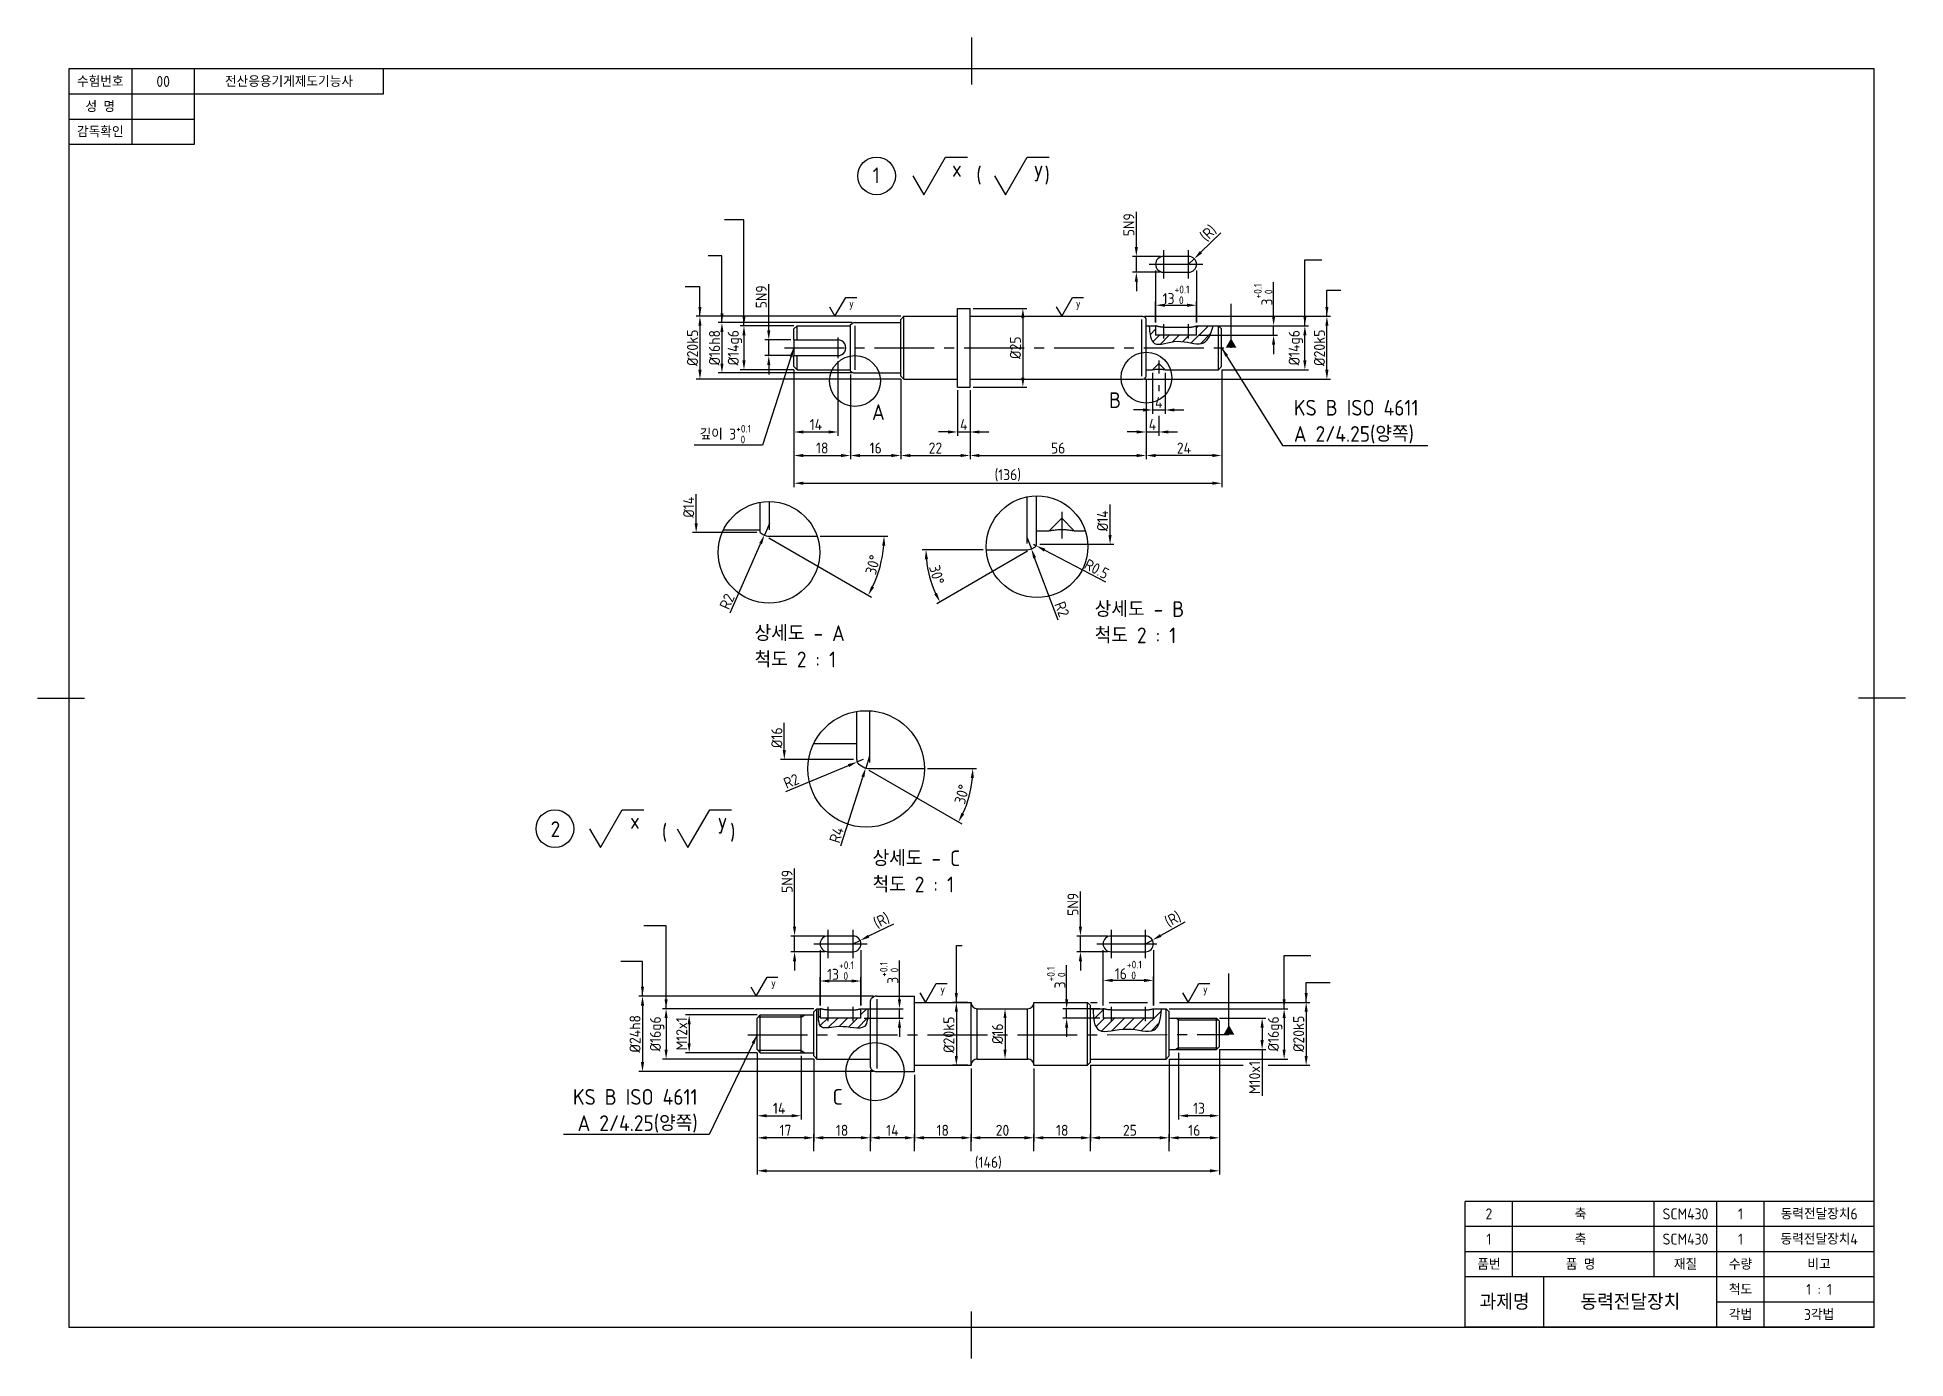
# Model space of a CAD drawing. Header units: millimetres. Extents: x 0 to 2327, y 0 to 592.
# Drawn here: x 0 to 594, y 0 to 420 of the extents above; entities that cross this region are included whole.
import ezdxf

# ---------------------------------------------------------------- set-up
doc = ezdxf.new("R2010")
doc.units = ezdxf.units.MM
doc.linetypes.add('CENTER2', pattern=[28.575, 19.05, -3.175, 3.175, -3.175])
for name, color, linetype in [('가는실선', 1, 'Continuous'), ('문자', 2, 'Continuous'), ('외형선', 3, 'Continuous'), ('윤곽선', 4, 'Continuous'), ('중심선', 1, 'CENTER2')]:
    doc.layers.add(name, color=color, linetype=linetype)
doc.styles.get("Standard").update_dxf_attribs({"font": 'isocp.shx', "bigfont": 'whgtxt.shx'})
doc.dimstyles.new('ISO-25', dxfattribs={"dimtxt": 3.5, "dimasz": 3, "dimexe": 1.2, "dimexo": 1, "dimtad": 1, "dimdsep": 46, "dimtxsty": 'Standard', "dimcen": 0, "dimclrd": 7, "dimclre": 7, "dimclrt": 2, "dimazin": 2, "dimtfac": 1, "dimtmove": 0, "dimatfit": 3, "dimfxl": 0, "dimlwd": -1, "dimlwe": -1, "dimarcsym": 0})
pattern_1 = [(45, (-722.4257, -51.4363), (-1.571545, 1.571545), [])]

msp = doc.modelspace()

# ---------------------------------------------------------------- texts
at = {"layer": '가는실선', "char_height": 2.5, "attachment_point": 1}
for insert in [(233.277, 120.709), (287.068, 118.709), (370.597, 118.709)]:
    msp.add_mtext_dynamic_manual_height_columns('y', width=10.14773, gutter_width=12.5, heights=[0], dxfattribs=dict(at, insert=insert))
at = {"layer": '문자'}
for s, width, insert, char_height, attachment_point in [('수험번호', 20, (20, 406), 3.5, 5), ('00', 20, (40, 406), 3.5, 5), ('전산응용기게제도기능사', 69.08728, (80, 406), 3.5, 5), ('성 명', 20, (20, 398), 3.5, 5), ('감독확인', 20, (20, 390), 3.5, 5), ('A', 35.88334, (265.368, 303.398), 5, 1), ('B', 35.88334, (340.742, 307.175), 5, 1), ('상세도 - B\\P척도 2 : 1', 35.88334, (336.169, 240.749), 5, 1), ('상세도 - A\\P척도 2 : 1', 35.88334, (228.028, 233.089), 5, 1), ('상세도 - C\\P척도 2 : 1', 36.91562, (265.524, 161.552), 5, 1), ('C', 36.91562, (252.825, 85.719), 5, 1), ('2', 15, (461.5, 46), 3.5, 5), ('축', 15, (490.653, 46), 3.5, 5), ('SCM430', 15, (524, 46), 3.5, 5), ('1', 15, (541.5, 46), 3.5, 5), ('동력전달장치6', 38.16229, (566.5, 46), 3.5, 5), ('1', 15, (461.5, 38), 3.5, 5), ('축', 15, (490.653, 38), 3.5, 5), ('SCM430', 15, (524, 38), 3.5, 5), ('1', 15, (541.5, 38), 3.5, 5), ('동력전달장치4', 34.1774, (566.5, 38), 3.5, 5), ('품번', 15, (461.5, 30), 3.5, 5), ('품 명', 15, (490.653, 30), 3.5, 5), ('재질', 15, (524, 30), 3.5, 5), ('수량', 15, (541.5, 30), 3.5, 5), ('비고', 15, (566.5, 30), 3.5, 5), ('척도', 15, (541.5, 22), 3.5, 5), ('과제명', 22.22265, (466.5, 18), 5, 5), ('동력전달장치', 49.86799, (506.5, 18), 5, 5), ('1 : 1', 15, (566.5, 22), 3.5, 5), ('각법', 15, (541.5, 14), 3.5, 5), ('3각법', 15, (566.5, 14), 3.5, 5)]:
    msp.add_mtext_dynamic_manual_height_columns(s, width=width, gutter_width=12.5, heights=[0], dxfattribs=dict(at, insert=insert, char_height=char_height, attachment_point=attachment_point))
at = {"layer": '외형선'}
for s, width, gutter_width, insert, char_height, attachment_point in [('1', 19.04542, 12.5, (265.574, 378.644), 5, 1), ('x', 15.01782, 25, (290.822, 380.704), 5, 1), (' (       )', 36.7004, 12.5, (295.683, 375.966), 5, 4), ('y', 15.01782, 25, (316.78, 380.704), 5, 1), ('y', 7.50891, 12.5, (258.076, 336.694), 2.5, 1), ('y', 7.50891, 12.5, (330.182, 336.694), 2.5, 1), ('2', 4.82897, 12.5, (163.179, 170.803), 5, 1), ('x', 20.29547, 25, (188.461, 173.406), 5, 1), ('  (       )', 35.85609, 12.5, (192.853, 167.078), 5, 4), ('y', 20.29547, 25, (216.304, 173.406), 5, 1)]:
    msp.add_mtext_dynamic_manual_height_columns(s, width=width, gutter_width=gutter_width, heights=[0], dxfattribs=dict(at, insert=insert, char_height=char_height, attachment_point=attachment_point))
at = {"layer": '외형선', "color": 2}
for s, insert, char_height, attachment_point in [('KS B ISO 4611\\PA 2/4.25(양쪽)', (399.49, 290.942), 5, 7), ('\\A1;깊이 3{\\H0.7x;\\S+0.1^  0;}', (226.917, 290.949), 3.5, 9), ('KS B ISO 4611\\PA 2/4.25(양쪽)', (209.929, 71.861), 5, 9)]:
    msp.add_mtext(s, dxfattribs=dict(at, insert=insert, char_height=char_height, attachment_point=attachment_point))
at = {"layer": '외형선', "color": 2, "char_height": 3.5, "attachment_point": 5, "rotation": 90}
for s, insert in [('%%C14', (207.084, 270.635)), ('%%C14', (338.675, 266.335)), ('%%C16', (235.108, 197.37))]:
    msp.add_mtext(s, dxfattribs=dict(at, insert=insert))

# ---------------------------------------------------------------- blocks, each defined once
blk = doc.blocks.new('*D45')
at = {"layer": 'Defpoints', "color": 0}
for p in [(349.41, 345.36), (358.04, 350.36), (358.04, 345.36)]:
    blk.add_point(p, dxfattribs=at)
at = {"layer": '외형선', "color": 7}
for p, q in [((349.41, 353.36), (349.41, 364.51)), ((357.04, 350.36), (348.21, 350.36)), ((357.04, 345.36), (348.21, 345.36)), ((349.41, 345.36), (349.41, 350.36)), ((349.41, 342.36), (349.41, 339.36))]:
    blk.add_line(p, q, dxfattribs=at)
for points in [[(348.91, 353.36), (349.91, 353.36), (349.41, 350.36)], [(348.91, 342.36), (349.91, 342.36), (349.41, 345.36)]]:
    blk.add_solid(points, dxfattribs=at)
at = {"layer": '외형선', "color": 2, "insert": (347.03, 360.44), "char_height": 3.5, "attachment_point": 5, "rotation": 90}
blk.add_mtext('5N9', dxfattribs=at)
blk = doc.blocks.new('*D46')
at = {"layer": 'Defpoints', "color": 0}
for p in [(366.04, 347.86), (367.82, 349.62)]:
    blk.add_point(p, dxfattribs=at)
at = {"layer": '외형선', "color": 7}
for p, q in [((376.24, 357.88), (369.96, 351.72)), ((366.04, 347.86), (367.82, 349.62))]:
    blk.add_line(p, q, dxfattribs=at)
blk.add_solid([(369.61, 352.07), (370.31, 351.36), (367.82, 349.62)], dxfattribs=at)
at = {"layer": '외형선', "color": 2, "insert": (372.39, 357.67), "char_height": 3.5, "attachment_point": 5, "rotation": 44.46697}
blk.add_mtext('(R)', dxfattribs=at)
blk = doc.blocks.new('*D47')
at = {"layer": 'Defpoints', "color": 0}
for p in [(368.54, 334.85), (355.54, 328.33), (368.54, 328.33)]:
    blk.add_point(p, dxfattribs=at)
at = {"layer": '외형선', "color": 7}
for p, q in [((355.54, 329.33), (355.54, 336.05)), ((358.54, 334.85), (365.54, 334.85)), ((368.54, 329.33), (368.54, 336.05))]:
    blk.add_line(p, q, dxfattribs=at)
for points in [[(358.54, 335.35), (358.54, 334.35), (355.54, 334.85)], [(365.54, 335.35), (365.54, 334.35), (368.54, 334.85)]]:
    blk.add_solid(points, dxfattribs=at)
at = {"layer": '외형선', "color": 2, "insert": (362.04, 338.15), "char_height": 3.5, "attachment_point": 5}
blk.add_mtext('13{\\H0.7x;\\S+0.1^  0;}', dxfattribs=at)
blk = doc.blocks.new('*D48')
at = {"layer": 'Defpoints', "color": 0}
for p in [(368.54, 328.33), (393.05, 328.33), (368.54, 325.33)]:
    blk.add_point(p, dxfattribs=at)
at = {"layer": '외형선', "color": 7}
for p, q in [((393.05, 331.33), (393.05, 342.16)), ((369.54, 328.33), (394.25, 328.33)), ((393.05, 325.33), (393.05, 328.33)), ((369.54, 325.33), (394.25, 325.33)), ((393.05, 322.33), (393.05, 319.33))]:
    blk.add_line(p, q, dxfattribs=at)
for points in [[(392.55, 331.33), (393.55, 331.33), (393.05, 328.33)], [(392.55, 322.33), (393.55, 322.33), (393.05, 325.33)]]:
    blk.add_solid(points, dxfattribs=at)
at = {"layer": '외형선', "color": 2, "insert": (389.75, 338.24), "char_height": 3.5, "attachment_point": 5, "rotation": 90}
blk.add_mtext('3{\\H0.7x;\\S+0.1^  0;}', dxfattribs=at)
blk = doc.blocks.new('*D49')
at = {"layer": 'Defpoints', "color": 0}
for p in [(393.05, 328.33), (402.99, 328.33), (375.54, 314.33)]:
    blk.add_point(p, dxfattribs=at)
at = {"layer": '외형선', "color": 7}
for p, q in [((394.05, 328.33), (404.19, 328.33)), ((402.99, 317.33), (402.99, 325.33)), ((376.54, 314.33), (404.19, 314.33))]:
    blk.add_line(p, q, dxfattribs=at)
for points in [[(402.49, 325.33), (403.49, 325.33), (402.99, 328.33)], [(402.49, 317.33), (403.49, 317.33), (402.99, 314.33)]]:
    blk.add_solid(points, dxfattribs=at)
at = {"layer": '외형선', "color": 2, "insert": (400.12, 321.33), "char_height": 3.5, "attachment_point": 5, "rotation": 90}
blk.add_mtext('%%C14g6', dxfattribs=at)
blk = doc.blocks.new('*D50')
at = {"layer": 'Defpoints', "color": 0}
for p in [(351, 331.33), (409.99, 331.33), (351, 311.33)]:
    blk.add_point(p, dxfattribs=at)
at = {"layer": '외형선', "color": 7}
for p, q in [((352, 331.33), (411.19, 331.33)), ((409.99, 314.33), (409.99, 328.33)), ((352, 311.33), (411.19, 311.33))]:
    blk.add_line(p, q, dxfattribs=at)
for points in [[(409.49, 328.33), (410.49, 328.33), (409.99, 331.33)], [(409.49, 314.33), (410.49, 314.33), (409.99, 311.33)]]:
    blk.add_solid(points, dxfattribs=at)
at = {"layer": '외형선', "color": 2, "insert": (407.62, 321.33), "char_height": 3.5, "attachment_point": 5, "rotation": 90}
blk.add_mtext('%%C20k5', dxfattribs=at)
blk = doc.blocks.new('*D59')
at = {"layer": 'Defpoints', "color": 0}
for p in [(296.54, 333.83), (296.54, 308.83), (313.34, 308.83)]:
    blk.add_point(p, dxfattribs=at)
at = {"layer": '외형선', "color": 7}
for p, q in [((297.54, 333.83), (314.54, 333.83)), ((313.34, 330.83), (313.34, 311.83)), ((297.54, 308.83), (314.54, 308.83))]:
    blk.add_line(p, q, dxfattribs=at)
for points in [[(312.84, 330.83), (313.84, 330.83), (313.34, 333.83)], [(312.84, 311.83), (313.84, 311.83), (313.34, 308.83)]]:
    blk.add_solid(points, dxfattribs=at)
at = {"layer": '외형선', "color": 2, "insert": (310.96, 321.33), "char_height": 3.5, "attachment_point": 5, "rotation": 90}
blk.add_mtext('%%C25', dxfattribs=at)
blk = doc.blocks.new('*D60')
at = {"layer": 'Defpoints', "color": 0}
for p in [(232.54, 323.83), (240.54, 323.83), (240.54, 318.83)]:
    blk.add_point(p, dxfattribs=at)
at = {"layer": '외형선', "color": 7}
for p, q in [((232.54, 326.83), (232.54, 341.59)), ((239.54, 323.83), (231.34, 323.83)), ((232.54, 318.83), (232.54, 323.83)), ((239.54, 318.83), (231.34, 318.83)), ((232.54, 315.83), (232.54, 312.83))]:
    blk.add_line(p, q, dxfattribs=at)
for points in [[(232.04, 326.83), (233.04, 326.83), (232.54, 323.83)], [(232.04, 315.83), (233.04, 315.83), (232.54, 318.83)]]:
    blk.add_solid(points, dxfattribs=at)
at = {"layer": '외형선', "color": 2, "insert": (230.17, 337.51), "char_height": 3.5, "attachment_point": 5, "rotation": 90}
blk.add_mtext('5N9', dxfattribs=at)
blk = doc.blocks.new('*D61')
at = {"layer": 'Defpoints', "color": 0}
for p in [(260.03, 329.33), (217.66, 313.33), (260.03, 313.33)]:
    blk.add_point(p, dxfattribs=at)
at = {"layer": '외형선', "color": 7}
for p, q in [((259.03, 329.33), (216.46, 329.33)), ((217.66, 326.33), (217.66, 316.33)), ((259.03, 313.33), (216.46, 313.33))]:
    blk.add_line(p, q, dxfattribs=at)
for points in [[(217.16, 326.33), (218.16, 326.33), (217.66, 329.33)], [(217.16, 316.33), (218.16, 316.33), (217.66, 313.33)]]:
    blk.add_solid(points, dxfattribs=at)
at = {"layer": '외형선', "color": 2, "insert": (215.29, 321.33), "char_height": 3.5, "attachment_point": 5, "rotation": 90}
blk.add_mtext('%%C16h8', dxfattribs=at)
blk = doc.blocks.new('*D62')
at = {"layer": 'Defpoints', "color": 0}
for p in [(275.54, 331.33), (210.66, 311.33), (275.54, 311.33)]:
    blk.add_point(p, dxfattribs=at)
at = {"layer": '외형선', "color": 7}
for p, q in [((274.54, 331.33), (209.46, 331.33)), ((210.66, 328.33), (210.66, 314.33)), ((274.54, 311.33), (209.46, 311.33))]:
    blk.add_line(p, q, dxfattribs=at)
for points in [[(210.16, 328.33), (211.16, 328.33), (210.66, 331.33)], [(210.16, 314.33), (211.16, 314.33), (210.66, 311.33)]]:
    blk.add_solid(points, dxfattribs=at)
at = {"layer": '외형선', "color": 2, "insert": (208.29, 321.33), "char_height": 3.5, "attachment_point": 5, "rotation": 90}
blk.add_mtext('%%C20k5', dxfattribs=at)
blk = doc.blocks.new('*D58')
at = {"layer": 'Defpoints', "color": 0}
for p in [(241.54, 328.33), (224.66, 314.33), (241.54, 314.33)]:
    blk.add_point(p, dxfattribs=at)
at = {"layer": '외형선', "color": 7}
for p, q in [((240.54, 328.33), (223.46, 328.33)), ((224.66, 325.33), (224.66, 317.33)), ((240.54, 314.33), (223.46, 314.33))]:
    blk.add_line(p, q, dxfattribs=at)
for points in [[(224.16, 325.33), (225.16, 325.33), (224.66, 328.33)], [(224.16, 317.33), (225.16, 317.33), (224.66, 314.33)]]:
    blk.add_solid(points, dxfattribs=at)
at = {"layer": '외형선', "color": 2, "insert": (221.79, 321.33), "char_height": 3.5, "attachment_point": 5, "rotation": 90}
blk.add_mtext('%%C14g6', dxfattribs=at)
blk = doc.blocks.new('*D56')
at = {"layer": 'Defpoints', "color": 0}
for p in [(352.54, 312.19), (356.54, 313.12), (356.54, 294.56)]:
    blk.add_point(p, dxfattribs=at)
at = {"layer": '외형선', "color": 7}
for p, q in [((352.54, 311.19), (352.54, 293.36)), ((356.54, 309.45), (356.54, 307.56)), ((356.54, 299.69), (356.54, 293.36)), ((349.54, 294.56), (346.54, 294.56)), ((352.54, 294.56), (356.54, 294.56)), ((359.54, 294.56), (362.54, 294.56))]:
    blk.add_line(p, q, dxfattribs=at)
for points in [[(349.54, 295.06), (349.54, 294.06), (352.54, 294.56)], [(359.54, 295.06), (359.54, 294.06), (356.54, 294.56)]]:
    blk.add_solid(points, dxfattribs=at)
at = {"layer": '외형선', "color": 2, "insert": (354.54, 296.94), "char_height": 3.5, "attachment_point": 5}
blk.add_mtext('4', dxfattribs=at)
blk = doc.blocks.new('*D57')
at = {"layer": 'Defpoints', "color": 0}
for p in [(354.54, 314.33), (358.54, 314.33), (358.54, 301.56)]:
    blk.add_point(p, dxfattribs=at)
at = {"layer": '외형선', "color": 7}
for p, q in [((354.54, 313.33), (354.54, 300.36)), ((358.54, 313.33), (358.54, 300.36)), ((351.54, 301.56), (348.54, 301.56)), ((354.54, 301.56), (358.54, 301.56)), ((361.54, 301.56), (364.54, 301.56))]:
    blk.add_line(p, q, dxfattribs=at)
for points in [[(351.54, 302.06), (351.54, 301.06), (354.54, 301.56)], [(361.54, 302.06), (361.54, 301.06), (358.54, 301.56)]]:
    blk.add_solid(points, dxfattribs=at)
at = {"layer": '외형선', "color": 2, "insert": (356.54, 303.94), "char_height": 3.5, "attachment_point": 5}
blk.add_mtext('4', dxfattribs=at)
blk = doc.blocks.new('*D55')
at = {"layer": 'Defpoints', "color": 0}
for p in [(376.54, 315.33), (352.54, 294.56), (352.54, 287.08)]:
    blk.add_point(p, dxfattribs=at)
at = {"layer": '외형선', "color": 7}
for p, q in [((376.54, 314.33), (376.54, 285.88)), ((352.54, 293.56), (352.54, 285.88)), ((373.54, 287.08), (355.54, 287.08))]:
    blk.add_line(p, q, dxfattribs=at)
for points in [[(355.54, 287.58), (355.54, 286.58), (352.54, 287.08)], [(373.54, 287.58), (373.54, 286.58), (376.54, 287.08)]]:
    blk.add_solid(points, dxfattribs=at)
at = {"layer": '외형선', "color": 2, "insert": (364.54, 289.46), "char_height": 3.5, "attachment_point": 5}
blk.add_mtext('24', dxfattribs=at)
blk = doc.blocks.new('*D42')
at = {"layer": 'Defpoints', "color": 0}
for p in [(296.54, 294.56), (352.54, 287.08), (352.54, 287.08)]:
    blk.add_point(p, dxfattribs=at)
at = {"layer": '외형선', "color": 7}
for p, q in [((296.54, 293.56), (296.54, 285.88)), ((299.54, 287.08), (349.54, 287.08)), ((352.54, 288.08), (352.54, 288.28))]:
    blk.add_line(p, q, dxfattribs=at)
for points in [[(299.54, 287.58), (299.54, 286.58), (296.54, 287.08)], [(349.54, 287.58), (349.54, 286.58), (352.54, 287.08)]]:
    blk.add_solid(points, dxfattribs=at)
at = {"layer": '외형선', "color": 2, "insert": (324.54, 289.46), "char_height": 3.5, "attachment_point": 5}
blk.add_mtext('56', dxfattribs=at)
blk = doc.blocks.new('*D51')
at = {"layer": 'Defpoints', "color": 0}
for p in [(292.54, 308.83), (296.54, 308.83), (296.54, 294.56)]:
    blk.add_point(p, dxfattribs=at)
at = {"layer": '외형선', "color": 7}
for p, q in [((292.54, 307.83), (292.54, 293.36)), ((296.54, 307.83), (296.54, 293.36)), ((289.54, 294.56), (286.54, 294.56)), ((292.54, 294.56), (296.54, 294.56)), ((299.54, 294.56), (302.54, 294.56))]:
    blk.add_line(p, q, dxfattribs=at)
for points in [[(289.54, 295.06), (289.54, 294.06), (292.54, 294.56)], [(299.54, 295.06), (299.54, 294.06), (296.54, 294.56)]]:
    blk.add_solid(points, dxfattribs=at)
at = {"layer": '외형선', "color": 2, "insert": (294.54, 296.94), "char_height": 3.5, "attachment_point": 5}
blk.add_mtext('4', dxfattribs=at)
blk = doc.blocks.new('*D52')
at = {"layer": 'Defpoints', "color": 0}
for p in [(274.54, 312.33), (296.54, 287.08), (296.54, 287.08)]:
    blk.add_point(p, dxfattribs=at)
at = {"layer": '외형선', "color": 7}
for p, q in [((274.54, 311.33), (274.54, 285.88)), ((277.54, 287.08), (293.54, 287.08)), ((296.54, 288.08), (296.54, 288.28))]:
    blk.add_line(p, q, dxfattribs=at)
for points in [[(277.54, 287.58), (277.54, 286.58), (274.54, 287.08)], [(293.54, 287.58), (293.54, 286.58), (296.54, 287.08)]]:
    blk.add_solid(points, dxfattribs=at)
at = {"layer": '외형선', "color": 2, "insert": (285.54, 289.46), "char_height": 3.5, "attachment_point": 5}
blk.add_mtext('22', dxfattribs=at)
blk = doc.blocks.new('*D53')
at = {"layer": 'Defpoints', "color": 0}
for p in [(258.54, 313.88), (274.54, 287.08), (274.54, 287.08)]:
    blk.add_point(p, dxfattribs=at)
at = {"layer": '외형선', "color": 7}
for p, q in [((258.54, 312.88), (258.54, 285.88)), ((261.54, 287.08), (271.54, 287.08)), ((274.54, 288.08), (274.54, 288.28))]:
    blk.add_line(p, q, dxfattribs=at)
for points in [[(261.54, 287.58), (261.54, 286.58), (258.54, 287.08)], [(271.54, 287.58), (271.54, 286.58), (274.54, 287.08)]]:
    blk.add_solid(points, dxfattribs=at)
at = {"layer": '외형선', "color": 2, "insert": (266.54, 289.46), "char_height": 3.5, "attachment_point": 5}
blk.add_mtext('16', dxfattribs=at)
blk = doc.blocks.new('*D54')
at = {"layer": 'Defpoints', "color": 0}
for p in [(240.54, 315.33), (254.54, 318.08), (254.54, 294.56)]:
    blk.add_point(p, dxfattribs=at)
at = {"layer": '외형선', "color": 7}
for p, q in [((254.54, 317.08), (254.54, 293.36)), ((240.54, 314.33), (240.54, 293.36)), ((243.54, 294.56), (251.54, 294.56))]:
    blk.add_line(p, q, dxfattribs=at)
for points in [[(243.54, 295.06), (243.54, 294.06), (240.54, 294.56)], [(251.54, 295.06), (251.54, 294.06), (254.54, 294.56)]]:
    blk.add_solid(points, dxfattribs=at)
at = {"layer": '외형선', "color": 2, "insert": (247.54, 296.94), "char_height": 3.5, "attachment_point": 5}
blk.add_mtext('14', dxfattribs=at)
blk = doc.blocks.new('*D43')
at = {"layer": 'Defpoints', "color": 0}
for p in [(240.54, 294.56), (258.54, 287.08), (258.54, 287.08)]:
    blk.add_point(p, dxfattribs=at)
at = {"layer": '외형선', "color": 7}
for p, q in [((240.54, 293.56), (240.54, 285.88)), ((243.54, 287.08), (255.54, 287.08)), ((258.54, 288.08), (258.54, 288.28))]:
    blk.add_line(p, q, dxfattribs=at)
for points in [[(243.54, 287.58), (243.54, 286.58), (240.54, 287.08)], [(255.54, 287.58), (255.54, 286.58), (258.54, 287.08)]]:
    blk.add_solid(points, dxfattribs=at)
at = {"layer": '외형선', "color": 2, "insert": (249.54, 289.46), "char_height": 3.5, "attachment_point": 5}
blk.add_mtext('18', dxfattribs=at)
blk = doc.blocks.new('*D44')
at = {"layer": 'Defpoints', "color": 0}
for p in [(240.54, 287.08), (376.54, 287.08), (376.54, 278.27)]:
    blk.add_point(p, dxfattribs=at)
at = {"layer": '외형선', "color": 7}
for p, q in [((240.54, 286.08), (240.54, 277.07)), ((376.54, 286.08), (376.54, 277.07)), ((243.54, 278.27), (373.54, 278.27))]:
    blk.add_line(p, q, dxfattribs=at)
for points in [[(243.54, 278.77), (243.54, 277.77), (240.54, 278.27)], [(373.54, 278.77), (373.54, 277.77), (376.54, 278.27)]]:
    blk.add_solid(points, dxfattribs=at)
at = {"layer": '외형선', "color": 2, "insert": (308.54, 280.82), "char_height": 3.5, "attachment_point": 5}
blk.add_mtext('(136)', dxfattribs=at)
blk = doc.blocks.new('*D66')
at = {"layer": 'Defpoints', "color": 0}
for p in [(231.15, 261.79), (232.76, 265.45)]:
    blk.add_point(p, dxfattribs=at)
at = {"layer": '외형선', "color": 7}
for p, q in [((232.76, 265.45), (231.15, 261.79)), ((220.32, 237.12), (229.94, 259.04))]:
    blk.add_line(p, q, dxfattribs=at)
blk.add_solid([(229.48, 259.24), (230.4, 258.84), (231.15, 261.79)], dxfattribs=at)
at = {"layer": '외형선', "color": 2, "insert": (219.28, 240.67), "char_height": 3.5, "attachment_point": 5, "rotation": 66.29666}
blk.add_mtext('R2', dxfattribs=at)
blk = doc.blocks.new('*D67')
at = {"layer": 'Defpoints', "color": 0}
for p in [(229.77, 262.56), (230.76, 261.99), (232.76, 261.45), (247.91, 261.45), (266.95, 248.62)]:
    blk.add_point(p, dxfattribs=at)
at = {"layer": '외형선', "color": 7}
for p, q in [((248.91, 261.45), (270.41, 261.45)), ((232.55, 260.95), (265.22, 242.09))]:
    blk.add_line(p, q, dxfattribs=at)
blk.add_arc((231.68, 261.45), 37.52, 334.58199, 355.41804, dxfattribs=at)
for points in [[(268.59, 258.47), (269.59, 258.43), (269.21, 261.45)], [(266.02, 245.11), (265.13, 245.58), (264.18, 242.69)]]:
    blk.add_solid(points, dxfattribs=at)
at = {"layer": '외형선', "color": 2, "insert": (265.64, 252.36), "char_height": 3.5, "attachment_point": 5, "rotation": 75.00001}
blk.add_mtext('30°', dxfattribs=at)
blk = doc.blocks.new('*D63')
at = {"layer": 'Defpoints', "color": 0}
for p in [(314.62, 261.13), (316.03, 257.39)]:
    blk.add_point(p, dxfattribs=at)
at = {"layer": '외형선', "color": 7}
for p, q in [((314.62, 261.13), (316.03, 257.39)), ((324.54, 234.76), (317.08, 254.58))]:
    blk.add_line(p, q, dxfattribs=at)
blk.add_solid([(317.55, 254.75), (316.61, 254.4), (316.03, 257.39)], dxfattribs=at)
at = {"layer": '외형선', "color": 2, "insert": (325.77, 238.24), "char_height": 3.5, "attachment_point": 5, "rotation": 290.61186}
blk.add_mtext('R2', dxfattribs=at)
blk = doc.blocks.new('*D64')
at = {"layer": 'Defpoints', "color": 0}
for p in [(316.69, 258.86), (317.58, 258.4)]:
    blk.add_point(p, dxfattribs=at)
at = {"layer": '외형선', "color": 7}
for p, q in [((316.69, 258.86), (317.58, 258.4)), ((339.72, 246.8), (320.23, 257.01))]:
    blk.add_line(p, q, dxfattribs=at)
blk.add_solid([(320.47, 257.45), (320, 256.56), (317.58, 258.4)], dxfattribs=at)
at = {"layer": '외형선', "color": 2, "insert": (336.8, 251.01), "char_height": 3.5, "attachment_point": 5, "rotation": 332.35987}
blk.add_mtext('R0.5', dxfattribs=at)
blk = doc.blocks.new('*D65')
at = {"layer": 'Defpoints', "color": 0}
for p in [(301.72, 257.13), (314.62, 257.13), (316.62, 257.66), (317.19, 258), (283.03, 251.37)]:
    blk.add_point(p, dxfattribs=at)
at = {"layer": '외형선', "color": 7}
for p, q in [((300.72, 257.13), (281.33, 257.13)), ((314.82, 256.63), (285.93, 239.95))]:
    blk.add_line(p, q, dxfattribs=at)
blk.add_arc((315.69, 257.13), 33.16, 185.18499, 204.81676, dxfattribs=at)
for points in [[(282.16, 254.11), (283.16, 254.15), (282.53, 257.13)], [(286.03, 243.44), (285.15, 242.98), (286.97, 240.55)]]:
    blk.add_solid(points, dxfattribs=at)
at = {"layer": '외형선', "color": 2, "insert": (285.95, 249.16), "char_height": 3.5, "attachment_point": 5, "rotation": 285.00088}
blk.add_mtext('30°', dxfattribs=at)
blk = doc.blocks.new('*D115')
at = {"layer": 'Defpoints', "color": 0}
for p in [(251.35, 134.34), (240.74, 129.34), (251.35, 129.34)]:
    blk.add_point(p, dxfattribs=at)
at = {"layer": '외형선', "color": 7}
for p, q in [((240.74, 137.34), (240.74, 155.78)), ((250.35, 134.34), (239.54, 134.34)), ((240.74, 129.34), (240.74, 134.34)), ((250.35, 129.34), (239.54, 129.34)), ((240.74, 126.34), (240.74, 123.34))]:
    blk.add_line(p, q, dxfattribs=at)
for points in [[(240.24, 137.34), (241.24, 137.34), (240.74, 134.34)], [(240.24, 126.34), (241.24, 126.34), (240.74, 129.34)]]:
    blk.add_solid(points, dxfattribs=at)
at = {"layer": '외형선', "color": 2, "insert": (238.37, 151.7), "char_height": 3.5, "attachment_point": 5, "rotation": 90}
blk.add_mtext('5N9', dxfattribs=at)
blk = doc.blocks.new('*D116')
at = {"layer": 'Defpoints', "color": 0}
for p in [(259.35, 131.84), (261.6, 132.94)]:
    blk.add_point(p, dxfattribs=at)
at = {"layer": '외형선', "color": 7}
for p, q in [((272.18, 138.15), (264.29, 134.27)), ((259.35, 131.84), (261.6, 132.94))]:
    blk.add_line(p, q, dxfattribs=at)
blk.add_solid([(264.07, 134.71), (264.51, 133.82), (261.6, 132.94)], dxfattribs=at)
at = {"layer": '외형선', "color": 2, "insert": (268.45, 139.16), "char_height": 3.5, "attachment_point": 5, "rotation": 26.20739}
blk.add_mtext('(R)', dxfattribs=at)
blk = doc.blocks.new('*D105')
at = {"layer": 'Defpoints', "color": 0}
for p in [(248.85, 120.04), (248.85, 111.24), (261.85, 111.24)]:
    blk.add_point(p, dxfattribs=at)
at = {"layer": '외형선', "color": 7}
for p, q in [((248.85, 112.24), (248.85, 121.24)), ((258.85, 120.04), (251.85, 120.04)), ((261.85, 112.24), (261.85, 121.24))]:
    blk.add_line(p, q, dxfattribs=at)
for points in [[(251.85, 120.54), (251.85, 119.54), (248.85, 120.04)], [(258.85, 120.54), (258.85, 119.54), (261.85, 120.04)]]:
    blk.add_solid(points, dxfattribs=at)
at = {"layer": '외형선', "color": 2, "insert": (255.35, 123.34), "char_height": 3.5, "attachment_point": 5}
blk.add_mtext('13{\\H0.7x;\\S+0.1^  0;}', dxfattribs=at)
blk = doc.blocks.new('*D101')
at = {"layer": 'Defpoints', "color": 0}
for p in [(261.85, 111.24), (261.85, 108.24), (274.1, 108.24)]:
    blk.add_point(p, dxfattribs=at)
at = {"layer": '외형선', "color": 7}
for p, q in [((274.1, 114.24), (274.1, 126.53)), ((262.85, 111.24), (275.3, 111.24)), ((262.85, 108.24), (275.3, 108.24)), ((274.1, 108.24), (274.1, 111.24)), ((274.1, 105.24), (274.1, 102.24))]:
    blk.add_line(p, q, dxfattribs=at)
for points in [[(273.6, 114.24), (274.6, 114.24), (274.1, 111.24)], [(273.6, 105.24), (274.6, 105.24), (274.1, 108.24)]]:
    blk.add_solid(points, dxfattribs=at)
at = {"layer": '외형선', "color": 2, "insert": (270.8, 122.62), "char_height": 3.5, "attachment_point": 5, "rotation": 90}
blk.add_mtext('3{\\H0.7x;\\S+0.1^  0;}', dxfattribs=at)
blk = doc.blocks.new('*D117')
at = {"layer": 'Defpoints', "color": 0}
for p in [(341.35, 134.34), (331.64, 129.34), (341.35, 129.34)]:
    blk.add_point(p, dxfattribs=at)
at = {"layer": '외형선', "color": 7}
for p, q in [((331.64, 137.34), (331.64, 148.49)), ((340.35, 134.34), (330.44, 134.34)), ((331.64, 129.34), (331.64, 134.34)), ((340.35, 129.34), (330.44, 129.34)), ((331.64, 126.34), (331.64, 123.34))]:
    blk.add_line(p, q, dxfattribs=at)
for points in [[(331.14, 137.34), (332.14, 137.34), (331.64, 134.34)], [(331.14, 126.34), (332.14, 126.34), (331.64, 129.34)]]:
    blk.add_solid(points, dxfattribs=at)
at = {"layer": '외형선', "color": 2, "insert": (329.26, 144.41), "char_height": 3.5, "attachment_point": 5, "rotation": 90}
blk.add_mtext('5N9', dxfattribs=at)
blk = doc.blocks.new('*D118')
at = {"layer": 'Defpoints', "color": 0}
for p in [(352.35, 131.84), (354.54, 133.05)]:
    blk.add_point(p, dxfattribs=at)
at = {"layer": '외형선', "color": 7}
for p, q in [((364.86, 138.77), (357.16, 134.5)), ((352.35, 131.84), (354.54, 133.05))]:
    blk.add_line(p, q, dxfattribs=at)
blk.add_solid([(356.92, 134.94), (357.41, 134.07), (354.54, 133.05)], dxfattribs=at)
at = {"layer": '외형선', "color": 2, "insert": (361.09, 139.59), "char_height": 3.5, "attachment_point": 5, "rotation": 29.00771}
blk.add_mtext('(R)', dxfattribs=at)
blk = doc.blocks.new('*D109')
at = {"layer": 'Defpoints', "color": 0}
for p in [(338.85, 120.23), (338.85, 111.24), (354.85, 111.24)]:
    blk.add_point(p, dxfattribs=at)
at = {"layer": '외형선', "color": 7}
for p, q in [((338.85, 112.24), (338.85, 121.43)), ((351.85, 120.23), (341.85, 120.23)), ((354.85, 112.24), (354.85, 121.43))]:
    blk.add_line(p, q, dxfattribs=at)
for points in [[(341.85, 120.73), (341.85, 119.73), (338.85, 120.23)], [(351.85, 120.73), (351.85, 119.73), (354.85, 120.23)]]:
    blk.add_solid(points, dxfattribs=at)
at = {"layer": '외형선', "color": 2, "insert": (346.85, 123.54), "char_height": 3.5, "attachment_point": 5}
blk.add_mtext('16{\\H0.7x;\\S+0.1^  0;}', dxfattribs=at)
blk = doc.blocks.new('*D110')
at = {"layer": 'Defpoints', "color": 0}
for p in [(327.25, 108.24), (338.85, 111.24), (338.85, 108.24)]:
    blk.add_point(p, dxfattribs=at)
at = {"layer": '외형선', "color": 7}
for p, q in [((327.25, 114.24), (327.25, 125.07)), ((337.85, 111.24), (326.05, 111.24)), ((337.85, 108.24), (326.05, 108.24)), ((327.25, 108.24), (327.25, 111.24)), ((327.25, 105.24), (327.25, 102.24))]:
    blk.add_line(p, q, dxfattribs=at)
for points in [[(326.75, 114.24), (327.75, 114.24), (327.25, 111.24)], [(326.75, 105.24), (327.75, 105.24), (327.25, 108.24)]]:
    blk.add_solid(points, dxfattribs=at)
at = {"layer": '외형선', "color": 2, "insert": (323.95, 121.15), "char_height": 3.5, "attachment_point": 5, "rotation": 90}
blk.add_mtext('3{\\H0.7x;\\S+0.1^  0;}', dxfattribs=at)
blk = doc.blocks.new('*D106')
at = {"layer": 'Defpoints', "color": 0}
for p in [(229.85, 109.24), (207.23, 97.24), (229.85, 97.24)]:
    blk.add_point(p, dxfattribs=at)
at = {"layer": '외형선', "color": 7}
for p, q in [((228.85, 109.24), (206.03, 109.24)), ((207.23, 106.24), (207.23, 100.24)), ((228.85, 97.24), (206.03, 97.24))]:
    blk.add_line(p, q, dxfattribs=at)
for points in [[(206.73, 106.24), (207.73, 106.24), (207.23, 109.24)], [(206.73, 100.24), (207.73, 100.24), (207.23, 97.24)]]:
    blk.add_solid(points, dxfattribs=at)
at = {"layer": '외형선', "color": 2, "insert": (204.85, 103.24), "char_height": 3.5, "attachment_point": 5, "rotation": 90}
blk.add_mtext('M12x1', dxfattribs=at)
blk = doc.blocks.new('*D107')
at = {"layer": 'Defpoints', "color": 0}
for p in [(247.85, 111.24), (199.91, 95.24), (247.85, 95.24)]:
    blk.add_point(p, dxfattribs=at)
at = {"layer": '외형선', "color": 7}
for p, q in [((246.85, 111.24), (198.71, 111.24)), ((199.91, 108.24), (199.91, 98.24)), ((246.85, 95.24), (198.71, 95.24))]:
    blk.add_line(p, q, dxfattribs=at)
for points in [[(199.41, 108.24), (200.41, 108.24), (199.91, 111.24)], [(199.41, 98.24), (200.41, 98.24), (199.91, 95.24)]]:
    blk.add_solid(points, dxfattribs=at)
at = {"layer": '외형선', "color": 2, "insert": (197.03, 103.24), "char_height": 3.5, "attachment_point": 5, "rotation": 90}
blk.add_mtext('%%C16g6', dxfattribs=at)
blk = doc.blocks.new('*D108')
at = {"layer": 'Defpoints', "color": 0}
for p in [(266.89, 115.24), (192.4, 91.24), (266.89, 91.24)]:
    blk.add_point(p, dxfattribs=at)
at = {"layer": '외형선', "color": 7}
for p, q in [((265.89, 115.24), (191.2, 115.24)), ((192.4, 112.24), (192.4, 94.24)), ((265.89, 91.24), (191.2, 91.24))]:
    blk.add_line(p, q, dxfattribs=at)
for points in [[(191.9, 112.24), (192.9, 112.24), (192.4, 115.24)], [(191.9, 94.24), (192.9, 94.24), (192.4, 91.24)]]:
    blk.add_solid(points, dxfattribs=at)
at = {"layer": '외형선', "color": 2, "insert": (190.03, 103.24), "char_height": 3.5, "attachment_point": 5, "rotation": 90}
blk.add_mtext('%%C24h8', dxfattribs=at)
blk = doc.blocks.new('*D102')
at = {"layer": 'Defpoints', "color": 0}
for p in [(296.85, 113.24), (292.18, 93.24), (296.85, 93.24)]:
    blk.add_point(p, dxfattribs=at)
at = {"layer": '외형선', "color": 7}
for p, q in [((295.85, 113.24), (290.98, 113.24)), ((292.18, 110.24), (292.18, 96.24)), ((295.85, 93.24), (290.98, 93.24))]:
    blk.add_line(p, q, dxfattribs=at)
for points in [[(291.68, 110.24), (292.68, 110.24), (292.18, 113.24)], [(291.68, 96.24), (292.68, 96.24), (292.18, 93.24)]]:
    blk.add_solid(points, dxfattribs=at)
at = {"layer": '외형선', "color": 2, "insert": (289.81, 102.95), "char_height": 3.5, "width": 7.5628, "attachment_point": 5, "rotation": 90}
blk.add_mtext('%%C20k5', dxfattribs=at)
blk = doc.blocks.new('*D111')
at = {"layer": 'Defpoints', "color": 0}
for p in [(298.85, 111.24), (298.85, 95.24), (307.66, 95.24)]:
    blk.add_point(p, dxfattribs=at)
at = {"layer": '외형선', "color": 7}
for p, q in [((299.85, 111.24), (308.86, 111.24)), ((307.66, 108.24), (307.66, 98.24)), ((299.85, 95.24), (308.86, 95.24))]:
    blk.add_line(p, q, dxfattribs=at)
for points in [[(307.16, 108.24), (308.16, 108.24), (307.66, 111.24)], [(307.16, 98.24), (308.16, 98.24), (307.66, 95.24)]]:
    blk.add_solid(points, dxfattribs=at)
at = {"layer": '외형선', "color": 2, "insert": (305.28, 103.24), "char_height": 3.5, "attachment_point": 5, "rotation": 90}
blk.add_mtext('%%C16', dxfattribs=at)
blk = doc.blocks.new('*D112')
at = {"layer": 'Defpoints', "color": 0}
for p in [(374.85, 108.24), (374.85, 98.24), (389.4, 98.24)]:
    blk.add_point(p, dxfattribs=at)
at = {"layer": '외형선', "color": 7}
for p, q in [((375.85, 108.24), (390.6, 108.24)), ((389.4, 105.24), (389.4, 101.24)), ((375.85, 98.24), (390.6, 98.24)), ((389.4, 98.24), (389.4, 83.49))]:
    blk.add_line(p, q, dxfattribs=at)
for points in [[(388.9, 105.24), (389.9, 105.24), (389.4, 108.24)], [(388.9, 101.24), (389.9, 101.24), (389.4, 98.24)]]:
    blk.add_solid(points, dxfattribs=at)
at = {"layer": '외형선', "color": 2, "insert": (387.02, 89.36), "char_height": 3.5, "attachment_point": 5, "rotation": 90}
blk.add_mtext('M10x1', dxfattribs=at)
blk = doc.blocks.new('*D113')
at = {"layer": 'Defpoints', "color": 0}
for p in [(358.85, 111.24), (358.85, 95.24), (396.4, 95.24)]:
    blk.add_point(p, dxfattribs=at)
at = {"layer": '외형선', "color": 7}
for p, q in [((359.85, 111.24), (397.6, 111.24)), ((396.4, 108.24), (396.4, 98.24)), ((359.85, 95.24), (397.6, 95.24))]:
    blk.add_line(p, q, dxfattribs=at)
for points in [[(395.9, 108.24), (396.9, 108.24), (396.4, 111.24)], [(395.9, 98.24), (396.9, 98.24), (396.4, 95.24)]]:
    blk.add_solid(points, dxfattribs=at)
at = {"layer": '외형선', "color": 2, "insert": (393.52, 103.24), "char_height": 3.5, "attachment_point": 5, "rotation": 90}
blk.add_mtext('%%C16g6', dxfattribs=at)
blk = doc.blocks.new('*D114')
at = {"layer": 'Defpoints', "color": 0}
for p in [(333.85, 113.24), (333.85, 93.24), (403.4, 93.24)]:
    blk.add_point(p, dxfattribs=at)
at = {"layer": '외형선', "color": 7}
for p, q in [((334.85, 113.24), (336.98, 113.24)), ((340.73, 113.24), (352.98, 113.24)), ((356.73, 113.24), (404.6, 113.24)), ((403.4, 110.24), (403.4, 96.24)), ((334.85, 93.24), (383.4, 93.24)), ((391.27, 93.24), (404.6, 93.24))]:
    blk.add_line(p, q, dxfattribs=at)
for points in [[(402.9, 110.24), (403.9, 110.24), (403.4, 113.24)], [(402.9, 96.24), (403.9, 96.24), (403.4, 93.24)]]:
    blk.add_solid(points, dxfattribs=at)
at = {"layer": '외형선', "color": 2, "insert": (401.02, 103.24), "char_height": 3.5, "attachment_point": 5, "rotation": 90}
blk.add_mtext('%%C20k5', dxfattribs=at)
blk = doc.blocks.new('*D125')
at = {"layer": 'Defpoints', "color": 0}
for p in [(262.51, 190.44), (260.66, 189.67)]:
    blk.add_point(p, dxfattribs=at)
at = {"layer": '외형선', "color": 7}
for p, q in [((262.51, 190.44), (260.66, 189.67)), ((237.99, 180.29), (257.89, 188.52))]:
    blk.add_line(p, q, dxfattribs=at)
blk.add_solid([(257.7, 188.99), (258.08, 188.06), (260.66, 189.67)], dxfattribs=at)
at = {"layer": '외형선', "color": 2, "insert": (239.7, 183.57), "char_height": 3.5, "attachment_point": 5, "rotation": 22.47373}
blk.add_mtext('R2', dxfattribs=at)
blk = doc.blocks.new('*D126')
at = {"layer": 'Defpoints', "color": 0}
for p in [(264.58, 191.55), (263.36, 187.74)]:
    blk.add_point(p, dxfattribs=at)
at = {"layer": '외형선', "color": 7}
for p, q in [((264.58, 191.55), (263.36, 187.74)), ((255.47, 163.01), (262.45, 184.88))]:
    blk.add_line(p, q, dxfattribs=at)
blk.add_solid([(261.98, 185.03), (262.93, 184.73), (263.36, 187.74)], dxfattribs=at)
at = {"layer": '외형선', "color": 2, "insert": (254.09, 166.5), "char_height": 3.5, "attachment_point": 5, "rotation": 72.28727}
blk.add_mtext('R4', dxfattribs=at)
blk = doc.blocks.new('*D124')
at = {"layer": 'Defpoints', "color": 0}
for p in [(261.51, 188.7), (262.58, 188.09), (264.58, 187.55), (282.04, 187.55), (295.35, 175.96)]:
    blk.add_point(p, dxfattribs=at)
at = {"layer": '외형선', "color": 7}
for p, q in [((264.38, 187.05), (293.9, 170.01)), ((283.04, 187.55), (298.6, 187.55))]:
    blk.add_line(p, q, dxfattribs=at)
blk.add_arc((263.51, 187.55), 33.89, 335.07335, 354.92609, dxfattribs=at)
for points in [[(296.76, 184.57), (297.76, 184.53), (297.4, 187.55)], [(294.68, 173.04), (293.8, 173.5), (292.86, 170.61)]]:
    blk.add_solid(points, dxfattribs=at)
at = {"layer": '외형선', "color": 2, "insert": (293.95, 179.39), "char_height": 3.5, "attachment_point": 5, "rotation": 74.99972}
blk.add_mtext('30°', dxfattribs=at)
blk = doc.blocks.new('*D127')
at = {"layer": 'Defpoints', "color": 0}
for p in [(228.85, 98.24), (242.85, 97.24), (242.85, 77.2)]:
    blk.add_point(p, dxfattribs=at)
at = {"layer": '외형선', "color": 7}
for p, q in [((228.85, 97.24), (228.85, 76)), ((242.85, 96.24), (242.85, 76)), ((231.85, 77.2), (239.85, 77.2))]:
    blk.add_line(p, q, dxfattribs=at)
for points in [[(231.85, 77.7), (231.85, 76.7), (228.85, 77.2)], [(239.85, 77.7), (239.85, 76.7), (242.85, 77.2)]]:
    blk.add_solid(points, dxfattribs=at)
at = {"layer": '외형선', "color": 2, "insert": (235.85, 79.58), "char_height": 3.5, "attachment_point": 5}
blk.add_mtext('14', dxfattribs=at)
blk = doc.blocks.new('*D128')
at = {"layer": 'Defpoints', "color": 0}
for p in [(246.85, 96.24), (228.85, 77.2), (228.85, 70.2)]:
    blk.add_point(p, dxfattribs=at)
at = {"layer": '외형선', "color": 7}
for p, q in [((246.85, 95.24), (246.85, 69)), ((228.85, 76.2), (228.85, 69)), ((243.85, 70.2), (231.85, 70.2))]:
    blk.add_line(p, q, dxfattribs=at)
for points in [[(231.85, 70.7), (231.85, 69.7), (228.85, 70.2)], [(243.85, 70.7), (243.85, 69.7), (246.85, 70.2)]]:
    blk.add_solid(points, dxfattribs=at)
at = {"layer": '외형선', "color": 2, "insert": (237.85, 72.58), "char_height": 3.5, "attachment_point": 5}
blk.add_mtext('17', dxfattribs=at)
blk = doc.blocks.new('*D129')
at = {"layer": 'Defpoints', "color": 0}
for p in [(264.85, 92.68), (246.85, 70.2), (246.85, 64.93)]:
    blk.add_point(p, dxfattribs=at)
at = {"layer": '외형선', "color": 7}
for p, q in [((264.85, 91.68), (264.85, 69)), ((246.85, 65.93), (246.85, 71.4)), ((261.85, 70.2), (249.85, 70.2))]:
    blk.add_line(p, q, dxfattribs=at)
for points in [[(249.85, 70.7), (249.85, 69.7), (246.85, 70.2)], [(261.85, 70.7), (261.85, 69.7), (264.85, 70.2)]]:
    blk.add_solid(points, dxfattribs=at)
at = {"layer": '외형선', "color": 2, "insert": (255.85, 72.58), "char_height": 3.5, "attachment_point": 5}
blk.add_mtext('18', dxfattribs=at)
blk = doc.blocks.new('*D130')
at = {"layer": 'Defpoints', "color": 0}
for p in [(278.85, 91.24), (264.85, 70.2), (264.85, 64.93)]:
    blk.add_point(p, dxfattribs=at)
at = {"layer": '외형선', "color": 7}
for p, q in [((278.85, 90.24), (278.85, 69)), ((264.85, 65.93), (264.85, 71.4)), ((275.85, 70.2), (267.85, 70.2))]:
    blk.add_line(p, q, dxfattribs=at)
for points in [[(267.85, 70.7), (267.85, 69.7), (264.85, 70.2)], [(275.85, 70.7), (275.85, 69.7), (278.85, 70.2)]]:
    blk.add_solid(points, dxfattribs=at)
at = {"layer": '외형선', "color": 2, "insert": (271.85, 72.58), "char_height": 3.5, "attachment_point": 5}
blk.add_mtext('14', dxfattribs=at)
blk = doc.blocks.new('*D119')
at = {"layer": 'Defpoints', "color": 0}
for p in [(296.85, 93.24), (278.85, 70.2), (278.85, 64.93)]:
    blk.add_point(p, dxfattribs=at)
at = {"layer": '외형선', "color": 7}
for p, q in [((296.85, 92.24), (296.85, 69)), ((278.85, 65.93), (278.85, 71.4)), ((293.85, 70.2), (281.85, 70.2))]:
    blk.add_line(p, q, dxfattribs=at)
for points in [[(281.85, 70.7), (281.85, 69.7), (278.85, 70.2)], [(293.85, 70.7), (293.85, 69.7), (296.85, 70.2)]]:
    blk.add_solid(points, dxfattribs=at)
at = {"layer": '외형선', "color": 2, "insert": (287.85, 72.58), "char_height": 3.5, "attachment_point": 5}
blk.add_mtext('18', dxfattribs=at)
blk = doc.blocks.new('*D120')
at = {"layer": 'Defpoints', "color": 0}
for p in [(316.85, 93.24), (296.85, 70.2), (296.85, 64.93)]:
    blk.add_point(p, dxfattribs=at)
at = {"layer": '외형선', "color": 7}
for p, q in [((316.85, 92.24), (316.85, 69)), ((296.85, 65.93), (296.85, 71.4)), ((313.85, 70.2), (299.85, 70.2))]:
    blk.add_line(p, q, dxfattribs=at)
for points in [[(299.85, 70.7), (299.85, 69.7), (296.85, 70.2)], [(313.85, 70.7), (313.85, 69.7), (316.85, 70.2)]]:
    blk.add_solid(points, dxfattribs=at)
at = {"layer": '외형선', "color": 2, "insert": (306.85, 72.58), "char_height": 3.5, "attachment_point": 5}
blk.add_mtext('20', dxfattribs=at)
blk = doc.blocks.new('*D121')
at = {"layer": 'Defpoints', "color": 0}
for p in [(334.85, 94.24), (316.85, 70.2), (316.85, 64.93)]:
    blk.add_point(p, dxfattribs=at)
at = {"layer": '외형선', "color": 7}
for p, q in [((334.85, 93.24), (334.85, 69)), ((316.85, 65.93), (316.85, 71.4)), ((331.85, 70.2), (319.85, 70.2))]:
    blk.add_line(p, q, dxfattribs=at)
for points in [[(319.85, 70.7), (319.85, 69.7), (316.85, 70.2)], [(331.85, 70.7), (331.85, 69.7), (334.85, 70.2)]]:
    blk.add_solid(points, dxfattribs=at)
at = {"layer": '외형선', "color": 2, "insert": (325.85, 72.58), "char_height": 3.5, "attachment_point": 5}
blk.add_mtext('18', dxfattribs=at)
blk = doc.blocks.new('*D122')
at = {"layer": 'Defpoints', "color": 0}
for p in [(359.85, 96.24), (334.85, 70.2), (334.85, 64.93)]:
    blk.add_point(p, dxfattribs=at)
at = {"layer": '외형선', "color": 7}
for p, q in [((359.85, 95.24), (359.85, 69)), ((334.85, 65.93), (334.85, 71.4)), ((356.85, 70.2), (337.85, 70.2))]:
    blk.add_line(p, q, dxfattribs=at)
for points in [[(337.85, 70.7), (337.85, 69.7), (334.85, 70.2)], [(356.85, 70.7), (356.85, 69.7), (359.85, 70.2)]]:
    blk.add_solid(points, dxfattribs=at)
at = {"layer": '외형선', "color": 2, "insert": (347.35, 72.58), "char_height": 3.5, "attachment_point": 5}
blk.add_mtext('25', dxfattribs=at)
blk = doc.blocks.new('*D123')
at = {"layer": 'Defpoints', "color": 0}
for p in [(362.85, 98.24), (375.85, 99.24), (362.85, 77.2)]:
    blk.add_point(p, dxfattribs=at)
at = {"layer": '외형선', "color": 7}
for p, q in [((362.85, 97.24), (362.85, 76)), ((375.85, 98.24), (375.85, 76)), ((372.85, 77.2), (365.85, 77.2))]:
    blk.add_line(p, q, dxfattribs=at)
for points in [[(365.85, 77.7), (365.85, 76.7), (362.85, 77.2)], [(372.85, 77.7), (372.85, 76.7), (375.85, 77.2)]]:
    blk.add_solid(points, dxfattribs=at)
at = {"layer": '외형선', "color": 2, "insert": (369.35, 79.58), "char_height": 3.5, "attachment_point": 5}
blk.add_mtext('13', dxfattribs=at)
blk = doc.blocks.new('*D103')
at = {"layer": 'Defpoints', "color": 0}
for p in [(375.85, 77.2), (359.85, 70.2), (359.85, 64.93)]:
    blk.add_point(p, dxfattribs=at)
at = {"layer": '외형선', "color": 7}
for p, q in [((359.85, 65.93), (359.85, 71.4)), ((375.85, 76.2), (375.85, 69)), ((372.85, 70.2), (362.85, 70.2))]:
    blk.add_line(p, q, dxfattribs=at)
for points in [[(362.85, 70.7), (362.85, 69.7), (359.85, 70.2)], [(372.85, 70.7), (372.85, 69.7), (375.85, 70.2)]]:
    blk.add_solid(points, dxfattribs=at)
at = {"layer": '외형선', "color": 2, "insert": (367.85, 72.58), "char_height": 3.5, "attachment_point": 5}
blk.add_mtext('16', dxfattribs=at)
blk = doc.blocks.new('*D104')
at = {"layer": 'Defpoints', "color": 0}
for p in [(228.85, 70.2), (375.85, 70.2), (375.85, 59.71)]:
    blk.add_point(p, dxfattribs=at)
at = {"layer": '외형선', "color": 7}
for p, q in [((228.85, 69.2), (228.85, 58.51)), ((375.85, 69.2), (375.85, 58.51)), ((231.85, 59.71), (372.85, 59.71))]:
    blk.add_line(p, q, dxfattribs=at)
for points in [[(231.85, 60.21), (231.85, 59.21), (228.85, 59.71)], [(372.85, 60.21), (372.85, 59.21), (375.85, 59.71)]]:
    blk.add_solid(points, dxfattribs=at)
at = {"layer": '외형선', "color": 2, "insert": (302.35, 62.26), "char_height": 3.5, "attachment_point": 5}
blk.add_mtext('(146)', dxfattribs=at)

# ---------------------------------------------------------------- dimensions: what is measured, and where the dimension line sits
at = {"layer": '외형선'}
for base, p1, p2, text, picture, middle in [((349.406, 345.364), (358.037, 350.364), (358.037, 345.364), '<>N9', '*D45', (349.406, 360.439)), ((393.049, 328.325), (368.537, 325.325), (368.537, 328.325), '<>{\\H0.7x;\\S+0.1^  0;}', '*D48', (393.049, 338.24)), ((232.54, 323.825), (240.537, 318.825), (240.537, 323.825), '<>N9', '*D60', (232.54, 337.514)), ((240.742, 129.336), (251.353, 134.336), (251.353, 129.336), '<>N9', '*D115', (240.742, 151.705)), ((331.639, 129.336), (341.353, 134.336), (341.353, 129.336), '<>N9', '*D117', (331.639, 144.412)), ((274.104, 108.237), (261.853, 111.237), (261.853, 108.237), '<>{\\H0.7x;\\S+0.1^  0;}', '*D101', (274.104, 122.617)), ((327.251, 108.237), (338.853, 111.237), (338.853, 108.237), '<>{\\H0.7x;\\S+0.1^  0;}', '*D110', (327.251, 121.152)), ((292.182, 93.237), (296.853, 113.237), (296.853, 93.237), '%%C<>k5', '*D102', (292.182, 102.952))]:
    dim = msp.add_linear_dim(base=base, p1=p1, p2=p2, angle=90, text=text, dimstyle='ISO-25', dxfattribs=at)
    dim.commit()
    dim.dimension.update_dxf_attribs({"geometry": picture, "text_midpoint": middle, "dimtype": 160})
for center, mpoint, picture, middle in [((366.037, 347.864), (367.821, 349.615), '*D46', (372.386, 357.668)), ((259.353, 131.836), (261.596, 132.941), '*D116', (268.454, 139.158)), ((352.353, 131.836), (354.539, 133.049), '*D118', (361.085, 139.594))]:
    dim = msp.add_radius_dim(center=center, mpoint=mpoint, text='(R)', dimstyle='ISO-25', dxfattribs=at)
    dim.commit()
    dim.dimension.update_dxf_attribs({"geometry": picture, "text_midpoint": middle})
for base, p1, p2, text, picture, middle in [((368.537, 334.847), (355.537, 328.325), (368.537, 328.325), '<>{\\H0.7x;\\S+0.1^  0;}', '*D47', (362.037, 338.148)), ((376.537, 278.267), (240.537, 287.085), (376.537, 287.085), '(<>)', '*D44', (308.537, 280.817)), ((248.853, 120.037), (261.853, 111.237), (248.853, 111.237), '<>{\\H0.7x;\\S+0.1^  0;}', '*D105', (255.353, 123.338)), ((338.853, 120.234), (354.853, 111.237), (338.853, 111.237), '<>{\\H0.7x;\\S+0.1^  0;}', '*D109', (346.853, 123.535)), ((375.853, 59.713), (228.853, 70.201), (375.853, 70.201), '(146)', '*D104', (302.353, 62.263))]:
    dim = msp.add_linear_dim(base=base, p1=p1, p2=p2, text=text, dimstyle='ISO-25', dxfattribs=at)
    dim.commit()
    dim.dimension.update_dxf_attribs({"geometry": picture, "text_midpoint": middle})
for base, p1, p2, text, picture, middle in [((313.339, 308.825), (296.537, 333.825), (296.537, 308.825), '%%C<>', '*D59', (310.963, 321.325)), ((192.401, 91.237), (266.889, 115.237), (266.889, 91.237), '%%C<>h8', '*D108', (190.026, 103.237)), ((199.906, 95.237), (247.853, 111.237), (247.853, 95.237), '%%C<>g6', '*D107', (197.03, 103.237)), ((207.228, 97.237), (229.853, 109.237), (229.853, 97.237), 'M<>x1', '*D106', (204.852, 103.237)), ((307.659, 95.237), (298.853, 111.237), (298.853, 95.237), '%%C<>', '*D111', (305.284, 103.237))]:
    dim = msp.add_linear_dim(base=base, p1=p1, p2=p2, angle=90, text=text, dimstyle='ISO-25', dxfattribs=at)
    dim.commit()
    dim.dimension.update_dxf_attribs({"geometry": picture, "text_midpoint": middle})
for base, p1, p2, text, picture, middle in [((210.662, 311.325), (275.537, 331.325), (275.537, 311.325), '%%C<>k5', '*D62', (210.662, 321.325)), ((217.662, 313.325), (260.03, 329.325), (260.03, 313.325), '%%C<>h8', '*D61', (217.662, 321.325)), ((409.991, 331.325), (351.001, 311.325), (351.001, 331.325), '%%C<>k5', '*D50', (409.991, 321.325)), ((403.399, 93.237), (333.853, 113.237), (333.853, 93.237), '%%C<>k5', '*D114', (403.399, 103.237)), ((396.399, 95.237), (358.853, 111.237), (358.853, 95.237), '%%C<>g6', '*D113', (396.399, 103.237))]:
    dim = msp.add_linear_dim(base=base, p1=p1, p2=p2, angle=90, text=text, dimstyle='ISO-25', override={"dimtmove": 0}, dxfattribs=at)
    dim.commit()
    dim.dimension.update_dxf_attribs({"geometry": picture, "text_midpoint": middle, "dimtype": 160})
for base, p1, p2, text, picture, middle in [((224.662, 314.325), (241.537, 328.325), (241.537, 314.325), '%%C<>g6', '*D58', (221.786, 321.325)), ((402.991, 328.325), (375.537, 314.325), (393.049, 328.325), '%%C<>g6', '*D49', (400.115, 321.325)), ((389.399, 98.237), (374.853, 108.237), (374.853, 98.237), 'M<>x1', '*D112', (387.024, 89.362))]:
    dim = msp.add_linear_dim(base=base, p1=p1, p2=p2, angle=90, text=text, dimstyle='ISO-25', override={"dimtmove": 0}, dxfattribs=at)
    dim.commit()
    dim.dimension.update_dxf_attribs({"geometry": picture, "text_midpoint": middle})
for base, p1, p2, picture, middle in [((254.537, 294.565), (240.537, 315.325), (254.537, 318.075), '*D54', (247.537, 296.94)), ((352.537, 287.085), (376.537, 315.325), (352.537, 294.565), '*D55', (364.537, 289.46)), ((274.537, 287.085), (258.537, 313.878), (274.537, 287.085), '*D53', (266.537, 289.46)), ((296.537, 287.085), (274.537, 312.325), (296.537, 287.085), '*D52', (285.537, 289.46)), ((296.537, 294.565), (292.537, 308.825), (296.537, 308.825), '*D51', (294.537, 296.94)), ((258.537, 287.085), (240.537, 294.565), (258.537, 287.085), '*D43', (249.537, 289.46)), ((352.537, 287.085), (296.537, 294.565), (352.537, 287.085), '*D42', (324.537, 289.46)), ((362.853, 77.201), (375.853, 99.237), (362.853, 98.237), '*D123', (369.353, 79.576))]:
    dim = msp.add_linear_dim(base=base, p1=p1, p2=p2, dimstyle='ISO-25', dxfattribs=at)
    dim.commit()
    dim.dimension.update_dxf_attribs({"geometry": picture, "text_midpoint": middle})
for base, p1, p2, picture, middle in [((356.537, 294.565), (352.537, 312.191), (356.537, 313.121), '*D56', (354.537, 294.565)), ((334.853, 70.201), (359.853, 96.237), (334.853, 64.926), '*D122', (347.353, 70.201)), ((246.853, 70.201), (264.853, 92.681), (246.853, 64.926), '*D129', (255.853, 70.201)), ((264.853, 70.201), (278.853, 91.237), (264.853, 64.926), '*D130', (271.853, 70.201)), ((278.853, 70.201), (296.853, 93.237), (278.853, 64.926), '*D119', (287.853, 70.201)), ((296.853, 70.201), (316.853, 93.237), (296.853, 64.926), '*D120', (306.853, 70.201)), ((316.853, 70.201), (334.853, 94.237), (316.853, 64.926), '*D121', (325.853, 70.201)), ((359.853, 70.201), (375.853, 77.201), (359.853, 64.926), '*D103', (367.853, 70.201))]:
    dim = msp.add_linear_dim(base=base, p1=p1, p2=p2, dimstyle='ISO-25', override={"dimtmove": 0}, dxfattribs=at)
    dim.commit()
    dim.dimension.update_dxf_attribs({"geometry": picture, "text_midpoint": middle, "dimtype": 160})
for base, p1, p2, picture, middle in [((358.537, 301.565), (354.537, 314.325), (358.537, 314.325), '*D57', (356.537, 303.94)), ((242.853, 77.201), (228.853, 98.237), (242.853, 97.237), '*D127', (235.853, 79.576))]:
    dim = msp.add_linear_dim(base=base, p1=p1, p2=p2, dimstyle='ISO-25', override={"dimtmove": 0}, dxfattribs=at)
    dim.commit()
    dim.dimension.update_dxf_attribs({"geometry": picture, "text_midpoint": middle})
for center, mpoint, text, picture, middle in [((232.756, 265.452), (231.148, 261.79), 'R2', '*D66', (221.456, 239.712)), ((314.619, 261.129), (316.027, 257.385), 'R2', '*D63', (323.542, 237.404)), ((316.69, 258.861), (317.576, 258.397), 'R0.5', '*D64', (335.694, 248.909))]:
    dim = msp.add_radius_dim(center=center, mpoint=mpoint, text=text, dimstyle='ISO-25', dxfattribs=at)
    dim.commit()
    dim.dimension.update_dxf_attribs({"geometry": picture, "text_midpoint": middle, "dimtype": 164})
for base, line1, line2, picture, middle in [((266.9455, 248.6185), ((232.7564, 261.4524), (247.9064, 261.4524)), ((229.7712, 262.5571), (230.7564, 261.9883)), '*D67', (265.6358, 252.3552)), ((283.032, 251.3701), ((301.7192, 257.129), (314.6185, 257.129)), ((317.1903, 257.995), (316.6185, 257.6649)), '*D65', (285.9523, 249.1602)), ((295.353, 175.959), ((264.581, 187.549), (282.036, 187.549)), ((261.509, 188.704), (262.581, 188.085)), '*D124', (293.948, 179.393))]:
    dim = msp.add_angular_dim_2l(base=base, line1=line1, line2=line2, dimstyle='ISO-25', dxfattribs=at)
    dim.commit()
    dim.dimension.update_dxf_attribs({"geometry": picture, "text_midpoint": middle})
for center, mpoint, picture, middle in [((262.509, 190.436), (260.661, 189.672), '*D125', (240.605, 181.375)), ((264.581, 191.549), (263.364, 187.739), '*D126', (256.349, 165.774))]:
    dim = msp.add_radius_dim(center=center, mpoint=mpoint, dimstyle='ISO-25', dxfattribs=at)
    dim.commit()
    dim.dimension.update_dxf_attribs({"geometry": picture, "text_midpoint": middle, "dimtype": 164})
dim = msp.add_linear_dim(base=(228.853, 70.201), p1=(246.853, 96.237), p2=(228.853, 77.201), text='17', dimstyle='ISO-25', override={"dimtmove": 0}, dxfattribs=at)
dim.commit()
dim.dimension.update_dxf_attribs({"geometry": '*D128', "text_midpoint": (237.853, 70.201), "dimtype": 160})

# ---------------------------------------------------------------- hatches: boundary and pattern name
at = {"layer": '가는실선'}
h = msp.add_hatch(dxfattribs=at)
h.set_pattern_fill('ANSI31', color=256, scale=0.7)
edge = h.paths.add_edge_path()
edge.add_line((355.537, 328.325), (354.634, 328.325))
edge.add_line((354.634, 328.325), (353.479, 328.325))
edge.add_spline(control_points=[(353.479, 328.325), (353.628, 325.76), (354.294, 320.703), (362.775, 324.725), (371.021, 320.914), (373.115, 325.394), (373.827, 328.325)], knot_values=[1.1408248, 1.1408248, 1.1408248, 1.1408248, 7.2794744, 14.5484387, 22.2402639, 29.9940583, 29.9940583, 29.9940583, 29.9940583], degree=3, periodic=0)
edge.add_line((373.827, 328.325), (372.023, 328.325))
edge.add_line((372.023, 328.325), (368.537, 328.325))
edge.add_line((368.537, 328.325), (368.537, 325.325))
edge.add_line((368.537, 325.325), (355.537, 325.325))
edge.add_line((355.537, 325.325), (355.537, 328.325))
h = msp.add_hatch(dxfattribs=at)
h.set_pattern_fill('ANSI31', color=256, scale=0.7)
h.set_pattern_definition(pattern_1)
edge = h.paths.add_edge_path()
edge.add_spline(control_points=[(248.439, 111.237), (248.26, 108.607), (248.124, 103.916), (255.842, 106.51), (263.922, 103.437), (264.09, 108.772), (264.009, 111.237)], knot_values=[1.0549849, 1.0549849, 1.0549849, 1.0549849, 7.1421824, 12.5317032, 20.6460487, 26.6167969, 26.6167969, 26.6167969, 26.6167969], degree=3, periodic=0)
edge.add_line((264.009, 111.237), (263.018, 111.237))
edge.add_line((263.018, 111.237), (261.853, 111.237))
edge.add_line((261.853, 111.237), (261.853, 108.237))
edge.add_line((261.853, 108.237), (248.853, 108.237))
edge.add_line((248.853, 108.237), (248.853, 111.237))
edge.add_line((248.853, 111.237), (248.487, 111.237))
edge.add_line((248.487, 111.237), (248.439, 111.237))
h = msp.add_hatch(dxfattribs=at)
h.set_pattern_fill('ANSI31', color=256, scale=0.7)
h.set_pattern_definition(pattern_1)
edge = h.paths.add_edge_path()
edge.add_spline(control_points=[(335.675, 111.237), (335.671, 108.064), (336.336, 102.106), (346.389, 106.131), (356.083, 102.3), (357.175, 108.058), (357.448, 111.237)], knot_values=[2.4622052, 2.4622052, 2.4622052, 2.4622052, 10.1305622, 19.1850772, 27.5340151, 35.2782186, 35.2782186, 35.2782186, 35.2782186], degree=3, periodic=0)
edge.add_line((357.448, 111.237), (357.041, 111.237))
edge.add_line((357.041, 111.237), (354.853, 111.237))
edge.add_line((354.853, 111.237), (354.853, 108.237))
edge.add_line((354.853, 108.237), (338.853, 108.237))
edge.add_line((338.853, 108.237), (338.853, 111.237))
edge.add_line((338.853, 111.237), (337.647, 111.237))
edge.add_line((337.647, 111.237), (335.675, 111.237))

# ---------------------------------------------------------------- linework, layer by layer
for p, q in [((228.545, 115.237), (232.009, 121.237)), ((232.009, 121.237), (235.473, 121.237)), ((282.336, 113.237), (285.801, 119.237)), ((285.801, 119.237), (289.265, 119.237)), ((365.865, 113.237), (369.329, 119.237)), ((369.329, 119.237), (372.793, 119.237)), ((226.813, 118.237), (228.545, 115.237)), ((280.604, 116.237), (282.336, 113.237)), ((364.133, 116.237), (365.865, 113.237)), ((229.853, 108.561), (229.177, 108.561)), ((242.853, 108.561), (229.853, 108.561)), ((242.853, 108.561), (244.025, 109.237)), ((362.853, 107.696), (361.915, 108.237)), ((362.853, 107.696), (374.853, 107.696)), ((374.853, 107.696), (375.394, 107.696)), ((229.853, 97.914), (229.177, 97.914)), ((242.853, 97.914), (229.853, 97.914)), ((242.853, 97.914), (244.025, 97.237)), ((362.853, 98.779), (361.915, 98.237)), ((362.853, 98.779), (374.853, 98.779)), ((374.853, 98.779), (375.394, 98.779)), ((469, 26), (469, 50)), ((534, 10), (534, 50)), ((549, 10), (549, 50)), ((584, 42), (454, 42)), ((584, 34), (454, 34)), ((479, 10), (479, 26)), ((584, 18), (534, 18))]:
    msp.add_line(p, q, dxfattribs=at)
for centre, radius in [((259.951, 310.747), 8.077), ((352.614, 311.813), 8.077), ((317.843, 258.104), 16.154), ((232.598, 256.295), 16.154), ((263.518, 187.448), 18.519), ((266.357, 91.186), 9.259)]:
    msp.add_circle(centre, radius, dxfattribs=at)
at = {"layer": '문자'}
for centre in [(266.83, 375.966), (164.559, 168.461)]:
    msp.add_circle(centre, 6, dxfattribs=at)
at = {"layer": '외형선'}
for p, q in [((10, 410), (10, 386)), ((30, 410), (30, 386)), ((50, 386), (50, 410)), ((110, 402), (110, 410)), ((10, 402), (50, 402)), ((50, 402), (110, 402)), ((10, 394), (50, 394)), ((10, 386), (50, 386)), ((281.826, 369.966), (288.754, 381.966)), ((288.754, 381.966), (295.683, 381.966)), ((307.785, 369.966), (314.713, 381.966)), ((314.713, 381.966), (321.641, 381.966)), ((278.362, 375.966), (281.826, 369.966)), ((304.321, 375.966), (307.785, 369.966)), ((355.537, 345.864), (355.537, 329.325)), ((366.037, 350.364), (358.037, 350.364)), ((358.037, 345.364), (366.037, 345.364)), ((368.537, 345.864), (368.537, 329.325)), ((251.846, 334.325), (253.578, 331.325)), ((253.578, 331.325), (257.042, 337.325)), ((257.042, 337.325), (260.506, 337.325)), ((292.537, 332.295), (292.537, 333.825)), ((292.537, 333.825), (296.537, 333.825)), ((296.537, 332.295), (296.537, 333.825)), ((323.953, 334.325), (325.685, 331.325)), ((325.685, 331.325), (329.149, 337.325)), ((329.149, 337.325), (332.613, 337.325)), ((240.537, 327.325), (241.537, 328.325)), ((240.537, 326.591), (240.537, 327.325)), ((241.537, 327.469), (241.537, 328.325)), ((241.537, 328.325), (258.537, 328.325)), ((241.537, 323.825), (241.537, 327.469)), ((258.537, 328.773), (259.03, 329.057)), ((258.537, 327.861), (258.537, 328.773)), ((258.537, 313.878), (258.537, 327.861)), ((260.03, 329.325), (274.537, 329.325)), ((260.03, 314.325), (260.03, 328.325)), ((274.537, 330.325), (275.537, 331.325)), ((274.537, 329.224), (274.537, 330.325)), ((274.537, 312.325), (274.537, 329.224)), ((275.537, 330.101), (275.537, 331.325)), ((275.537, 331.325), (292.537, 331.325)), ((275.537, 311.325), (275.537, 330.101)), ((292.537, 308.825), (292.537, 332.295)), ((296.537, 308.825), (296.537, 332.295)), ((296.537, 331.325), (351.001, 331.325)), ((351.001, 330.325), (351.001, 312.325)), ((352.287, 330.892), (352.001, 331.057)), ((352.537, 329.341), (352.537, 330.459)), ((352.537, 312.191), (352.537, 329.341)), ((352.537, 328.325), (354.634, 328.325)), ((354.634, 328.325), (355.537, 328.325)), ((355.663, 328.282), (355.537, 328.325)), ((355.537, 328.325), (355.537, 325.325)), ((355.87, 328.214), (355.663, 328.282)), ((356.002, 328.173), (355.87, 328.214)), ((356.134, 328.135), (356.002, 328.173)), ((356.276, 328.097), (356.134, 328.135)), ((356.425, 328.06), (356.276, 328.097)), ((356.582, 328.024), (356.425, 328.06)), ((356.805, 327.979), (356.582, 328.024)), ((356.925, 327.958), (356.805, 327.979)), ((357.047, 327.938), (356.925, 327.958)), ((357.163, 327.922), (357.047, 327.938)), ((357.281, 327.907), (357.163, 327.922)), ((357.467, 327.889), (357.281, 327.907)), ((357.655, 327.875), (357.467, 327.889)), ((357.846, 327.867), (357.655, 327.875)), ((358.037, 327.864), (357.846, 327.867)), ((358.037, 327.864), (366.037, 327.864)), ((366.037, 327.864), (366.229, 327.867)), ((366.229, 327.867), (366.419, 327.875)), ((366.419, 327.875), (366.608, 327.889)), ((366.608, 327.889), (366.794, 327.907)), ((366.794, 327.907), (366.911, 327.922)), ((366.911, 327.922), (367.028, 327.938)), ((367.028, 327.938), (367.15, 327.958)), ((367.15, 327.958), (367.269, 327.979)), ((367.269, 327.979), (367.492, 328.024)), ((367.492, 328.024), (367.649, 328.06)), ((367.649, 328.06), (367.798, 328.097)), ((367.798, 328.097), (367.941, 328.135)), ((367.941, 328.135), (368.072, 328.173)), ((368.072, 328.173), (368.205, 328.214)), ((368.205, 328.214), (368.412, 328.282)), ((368.412, 328.282), (368.537, 328.325)), ((368.537, 328.325), (372.023, 328.325)), ((368.537, 325.325), (368.537, 328.325)), ((372.023, 328.325), (375.537, 328.325)), ((375.537, 327.469), (375.537, 328.325)), ((376.537, 327.325), (375.537, 328.325)), ((375.537, 314.325), (375.537, 327.469)), ((376.537, 326.591), (376.537, 327.325)), ((240.537, 323.825), (240.537, 326.591)), ((240.537, 323.825), (241.537, 323.825)), ((240.537, 323.825), (240.537, 318.825)), ((241.537, 323.825), (254.537, 323.825)), ((368.537, 325.325), (355.537, 325.325)), ((376.537, 315.325), (376.537, 326.591)), ((240.537, 318.825), (241.537, 318.825)), ((240.537, 315.325), (240.537, 318.825)), ((240.537, 315.325), (241.537, 314.325)), ((241.537, 318.825), (254.537, 318.825)), ((241.537, 314.325), (241.537, 318.825)), ((356.537, 316.325), (354.537, 314.325)), ((356.537, 316.325), (358.537, 314.325)), ((376.537, 315.325), (375.537, 314.325)), ((241.537, 314.325), (258.537, 314.325)), ((258.537, 313.878), (259.03, 313.593)), ((260.03, 313.325), (274.537, 313.325)), ((274.537, 312.325), (275.537, 311.325)), ((275.537, 311.325), (292.537, 311.325)), ((296.537, 311.325), (351.001, 311.325)), ((352.287, 311.758), (352.001, 311.593)), ((352.537, 314.325), (353.733, 314.325)), ((353.733, 314.325), (354.537, 314.325)), ((354.537, 314.325), (354.849, 314.39)), ((354.849, 314.39), (354.966, 314.411)), ((354.966, 314.411), (355.109, 314.436)), ((355.109, 314.436), (355.261, 314.459)), ((355.261, 314.459), (355.478, 314.488)), ((355.478, 314.488), (355.704, 314.513)), ((355.704, 314.513), (355.938, 314.532)), ((355.938, 314.532), (356.149, 314.545)), ((356.149, 314.545), (356.363, 314.552)), ((356.363, 314.552), (356.579, 314.553)), ((356.579, 314.553), (356.794, 314.55)), ((356.794, 314.55), (356.984, 314.542)), ((356.984, 314.542), (357.171, 314.53)), ((357.171, 314.53), (357.356, 314.514)), ((357.356, 314.514), (357.492, 314.5)), ((357.492, 314.5), (357.624, 314.485)), ((357.624, 314.485), (357.828, 314.457)), ((357.828, 314.457), (358.019, 314.427)), ((358.019, 314.427), (358.178, 314.399)), ((358.178, 314.399), (358.272, 314.381)), ((358.272, 314.381), (358.537, 314.325)), ((358.537, 314.325), (370.747, 314.325)), ((370.747, 314.325), (375.537, 314.325)), ((292.537, 308.825), (296.537, 308.825)), ((314.619, 273.932), (314.619, 259.129)), ((317.69, 258.861), (317.69, 274.257)), ((229.771, 262.557), (229.771, 272.2)), ((232.756, 263.452), (232.756, 272.448)), ((218.117, 263.452), (229.771, 263.452)), ((229.771, 262.557), (230.756, 261.988)), ((232.756, 261.452), (247.906, 261.452)), ((317.69, 263.129), (320.081, 263.129)), ((320.081, 263.129), (321.69, 263.129)), ((325.69, 267.129), (321.69, 263.129)), ((321.69, 263.129), (322.314, 263.258)), ((322.314, 263.258), (322.548, 263.301)), ((322.548, 263.301), (322.833, 263.349)), ((322.833, 263.349), (323.139, 263.397)), ((323.139, 263.397), (323.571, 263.455)), ((323.571, 263.455), (324.024, 263.504)), ((324.024, 263.504), (324.491, 263.543)), ((324.491, 263.543), (324.914, 263.567)), ((324.914, 263.567), (325.343, 263.582)), ((325.343, 263.582), (325.773, 263.585)), ((325.69, 267.129), (329.69, 263.129)), ((325.773, 263.585), (326.203, 263.577)), ((326.203, 263.577), (326.583, 263.562)), ((326.583, 263.562), (326.959, 263.538)), ((326.959, 263.538), (327.328, 263.507)), ((327.328, 263.507), (327.599, 263.479)), ((327.599, 263.479), (327.864, 263.448)), ((327.864, 263.448), (328.271, 263.392)), ((328.271, 263.392), (328.654, 263.332)), ((328.654, 263.332), (328.971, 263.276)), ((328.971, 263.276), (329.161, 263.24)), ((329.161, 263.24), (329.69, 263.129)), ((329.69, 263.129), (333.196, 263.129)), ((301.719, 257.129), (314.619, 257.129)), ((317.19, 257.995), (316.619, 257.665)), ((260.509, 190.436), (260.509, 205.721)), ((264.581, 205.936), (264.581, 189.549)), ((246.865, 195.549), (260.509, 195.549)), ((261.509, 188.704), (262.581, 188.085)), ((264.581, 187.549), (282.036, 187.549)), ((178.997, 162.461), (185.925, 174.461)), ((185.925, 174.461), (192.853, 174.461)), ((206.84, 162.461), (213.769, 174.461)), ((213.769, 174.461), (220.697, 174.461)), ((175.533, 168.461), (178.997, 162.461)), ((203.376, 168.461), (206.84, 162.461)), ((259.353, 134.336), (251.353, 134.336)), ((352.353, 134.336), (341.353, 134.336)), ((248.859, 129.836), (248.912, 112.218)), ((251.353, 129.336), (259.353, 129.336)), ((261.853, 129.836), (261.853, 112.237)), ((338.853, 112.237), (338.853, 129.836)), ((341.353, 129.336), (352.353, 129.336)), ((354.853, 129.836), (354.853, 112.237)), ((264.853, 112.501), (264.853, 113.794)), ((265.353, 114.66), (265.889, 114.969)), ((266.889, 115.237), (278.853, 115.237)), ((266.889, 114.237), (266.889, 92.237)), ((278.853, 113.768), (278.853, 115.237)), ((278.853, 91.237), (278.853, 113.768)), ((278.853, 113.237), (296.853, 113.237)), ((296.853, 112.013), (296.853, 113.237)), ((316.853, 112.013), (316.853, 113.237)), ((316.853, 113.237), (333.853, 113.237)), ((333.853, 112.013), (333.853, 113.237)), ((334.853, 112.237), (333.853, 113.237)), ((228.853, 108.237), (229.853, 109.237)), ((228.853, 107.625), (228.853, 108.237)), ((228.853, 98.237), (228.853, 107.625)), ((229.853, 108.503), (229.853, 109.237)), ((229.853, 109.237), (246.853, 109.237)), ((229.853, 97.237), (229.853, 108.503)), ((242.853, 103.237), (242.853, 109.237)), ((246.853, 110.237), (247.853, 111.237)), ((246.853, 109.38), (246.853, 110.237)), ((246.853, 96.237), (246.853, 109.38)), ((247.853, 110.258), (247.853, 111.237)), ((247.853, 111.237), (248.487, 111.237)), ((247.853, 95.237), (247.853, 110.258)), ((248.487, 111.237), (248.853, 111.237)), ((248.978, 111.199), (248.853, 111.237)), ((248.853, 111.237), (248.853, 108.237)), ((261.853, 108.237), (248.853, 108.237)), ((249.185, 111.14), (248.978, 111.199)), ((249.318, 111.104), (249.185, 111.14)), ((249.456, 111.07), (249.318, 111.104)), ((249.608, 111.034), (249.456, 111.07)), ((249.749, 111.004), (249.608, 111.034)), ((249.898, 110.974), (249.749, 111.004)), ((250.122, 110.936), (249.898, 110.974)), ((250.356, 110.902), (250.122, 110.936)), ((250.598, 110.874), (250.356, 110.902)), ((250.721, 110.863), (250.598, 110.874)), ((250.846, 110.853), (250.721, 110.863)), ((251.014, 110.844), (250.846, 110.853)), ((251.183, 110.838), (251.014, 110.844)), ((251.353, 110.836), (251.183, 110.838)), ((251.353, 110.836), (259.353, 110.836)), ((259.353, 110.836), (259.523, 110.838)), ((259.523, 110.838), (259.692, 110.844)), ((259.692, 110.844), (259.86, 110.853)), ((259.86, 110.853), (259.984, 110.863)), ((259.984, 110.863), (260.108, 110.874)), ((260.108, 110.874), (260.35, 110.902)), ((260.35, 110.902), (260.584, 110.936)), ((260.584, 110.936), (260.808, 110.974)), ((260.808, 110.974), (260.957, 111.004)), ((260.957, 111.004), (261.098, 111.034)), ((261.098, 111.034), (261.25, 111.07)), ((261.25, 111.07), (261.388, 111.104)), ((261.388, 111.104), (261.521, 111.14)), ((261.521, 111.14), (261.728, 111.199)), ((261.728, 111.199), (261.853, 111.237)), ((261.853, 111.237), (263.018, 111.237)), ((261.853, 108.237), (261.853, 111.237)), ((263.018, 111.237), (264.853, 111.237)), ((264.853, 92.681), (264.853, 112.501)), ((296.853, 93.237), (296.853, 112.013)), ((298.853, 110.258), (298.853, 111.237)), ((298.853, 111.237), (314.853, 111.237)), ((298.853, 95.237), (298.853, 110.258)), ((314.853, 110.258), (314.853, 111.237)), ((314.853, 95.237), (314.853, 110.258)), ((316.853, 93.237), (316.853, 112.013)), ((333.853, 93.237), (333.853, 112.013)), ((334.853, 111.135), (334.853, 112.237)), ((334.853, 111.237), (337.647, 111.237)), ((334.853, 94.237), (334.853, 111.135)), ((337.647, 111.237), (338.853, 111.237)), ((338.978, 111.199), (338.853, 111.237)), ((338.853, 111.237), (338.853, 108.237)), ((354.853, 108.237), (338.853, 108.237)), ((339.185, 111.14), (338.978, 111.199)), ((339.318, 111.104), (339.185, 111.14)), ((339.456, 111.07), (339.318, 111.104)), ((339.608, 111.034), (339.456, 111.07)), ((339.749, 111.004), (339.608, 111.034)), ((339.898, 110.974), (339.749, 111.004)), ((340.122, 110.936), (339.898, 110.974)), ((340.356, 110.902), (340.122, 110.936)), ((340.598, 110.874), (340.356, 110.902)), ((340.721, 110.863), (340.598, 110.874)), ((340.846, 110.853), (340.721, 110.863)), ((341.014, 110.844), (340.846, 110.853)), ((341.183, 110.838), (341.014, 110.844)), ((341.353, 110.836), (341.183, 110.838)), ((341.353, 110.836), (352.353, 110.836)), ((352.353, 110.836), (352.523, 110.838)), ((352.523, 110.838), (352.692, 110.844)), ((352.692, 110.844), (352.86, 110.853)), ((352.86, 110.853), (352.985, 110.863)), ((352.985, 110.863), (353.108, 110.874)), ((353.108, 110.874), (353.35, 110.902)), ((353.35, 110.902), (353.584, 110.936)), ((353.584, 110.936), (353.808, 110.974)), ((353.808, 110.974), (353.957, 111.004)), ((353.957, 111.004), (354.098, 111.034)), ((354.098, 111.034), (354.25, 111.07)), ((354.25, 111.07), (354.388, 111.104)), ((354.388, 111.104), (354.521, 111.14)), ((354.521, 111.14), (354.728, 111.199)), ((354.728, 111.199), (354.853, 111.237)), ((354.853, 111.237), (357.041, 111.237)), ((354.853, 108.237), (354.853, 111.237)), ((357.041, 111.237), (358.853, 111.237)), ((358.853, 110.258), (358.853, 111.237)), ((359.853, 110.237), (358.853, 111.237)), ((358.853, 95.237), (358.853, 110.258)), ((359.853, 109.38), (359.853, 110.237)), ((359.853, 96.237), (359.853, 109.38)), ((359.853, 108.237), (374.853, 108.237)), ((362.853, 103.237), (362.853, 108.237)), ((374.853, 107.625), (374.853, 108.237)), ((375.853, 107.237), (374.853, 108.237)), ((374.853, 98.237), (374.853, 107.625)), ((375.853, 106.747), (375.853, 107.237)), ((242.853, 97.237), (242.853, 103.237)), ((362.853, 98.237), (362.853, 103.237)), ((375.853, 99.237), (375.853, 106.747)), ((228.853, 98.237), (229.853, 97.237)), ((229.853, 97.237), (246.853, 97.237)), ((246.853, 96.237), (247.853, 95.237)), ((247.853, 95.237), (264.853, 95.237)), ((298.853, 95.237), (314.853, 95.237)), ((334.853, 95.237), (358.853, 95.237)), ((359.853, 96.237), (358.853, 95.237)), ((359.853, 98.237), (374.853, 98.237)), ((375.853, 99.237), (374.853, 98.237)), ((265.353, 91.814), (265.889, 91.505)), ((266.889, 91.237), (278.853, 91.237)), ((278.853, 93.237), (296.853, 93.237)), ((316.853, 93.237), (333.853, 93.237)), ((334.853, 94.237), (333.853, 93.237)), ((584, 50), (454, 50)), ((454, 10), (454, 50)), ((514, 26), (514, 50)), ((584, 26), (454, 26)), ((584, 10), (454, 10))]:
    msp.add_line(p, q, dxfattribs=at)
at = {"layer": '외형선', "color": 7}
for p, q in [((209.459, 265.557), (209.459, 274.769)), ((341.05, 261.861), (341.05, 271.545)), ((228.771, 262.557), (208.259, 262.557)), ((318.69, 258.861), (342.25, 258.861)), ((237.483, 193.436), (237.483, 202.111)), ((259.509, 190.436), (236.283, 190.436))]:
    msp.add_line(p, q, dxfattribs=at)
at = {"layer": '외형선'}
for centre, radius, start, end in [((358.037, 347.864), 2.5, 90, 270), ((366.037, 347.864), 2.5, 270, 90), ((260.03, 327.325), 2, 90.000003, 120.000003), ((351.001, 329.325), 2, 60.000002, 90.000003), ((352.037, 330.459), 0.5, 0, 60.000002), ((254.537, 321.325), 2.5, 269.999997, 90.000003), ((260.03, 315.325), 2, 239.999997, 269.999997), ((351.001, 313.325), 2, 269.999997, 299.999998), ((352.037, 312.191), 0.5, 299.999998, 360), ((232.756, 265.452), 4, 239.999997, 269.999997), ((314.619, 261.129), 4, 269.999997, 299.999998), ((316.69, 258.861), 1, 299.999998, 360), ((262.509, 190.436), 2, 179.999995, 239.999997), ((264.581, 191.549), 4, 239.999997, 269.999997), ((251.353, 131.836), 2.5, 90, 270), ((259.353, 131.836), 2.5, 270, 90), ((341.353, 131.836), 2.5, 90, 270), ((352.353, 131.836), 2.5, 270, 90), ((265.853, 113.794), 1, 120.000003, 180.000005), ((266.889, 113.237), 2, 90.000003, 120.000003), ((298.853, 113.237), 2, 179.999995, 269.999997), ((314.853, 113.237), 2, 269.999997, 360), ((298.853, 93.237), 2, 90.000003, 180.000005), ((314.853, 93.237), 2, 0, 90.000003), ((265.853, 92.681), 1, 179.999995, 239.999997), ((266.889, 93.237), 2, 239.999997, 269.999997)]:
    msp.add_arc(centre, radius, start, end, dxfattribs=at)
for points, knots in [([(353.479, 328.325), (353.628, 325.76), (354.294, 320.703), (362.775, 324.725), (371.021, 320.914), (373.115, 325.394), (373.827, 328.325)], [1.1408248, 1.1408248, 1.1408248, 1.1408248, 7.2794744, 14.5484387, 22.2402639, 29.9940583, 29.9940583, 29.9940583, 29.9940583]), ([(264.009, 111.237), (264.09, 108.772), (263.922, 103.437), (255.842, 106.51), (248.124, 103.916), (248.26, 108.607), (248.439, 111.237)], [1.0549849, 1.0549849, 1.0549849, 1.0549849, 7.0257332, 15.1400786, 20.5295995, 26.6167969, 26.6167969, 26.6167969, 26.6167969]), ([(335.675, 111.237), (335.671, 108.064), (336.336, 102.106), (346.389, 106.131), (356.083, 102.3), (357.175, 108.058), (357.448, 111.237)], [2.4622052, 2.4622052, 2.4622052, 2.4622052, 10.1305622, 19.1850772, 27.5340151, 35.2782186, 35.2782186, 35.2782186, 35.2782186])]:
    msp.add_open_spline(points, degree=3, knots=knots, dxfattribs=at)
at = {"layer": '외형선', "color": 7}
for points in [[(208.959, 265.557), (209.959, 265.557), (209.459, 262.557)], [(340.55, 261.861), (341.55, 261.861), (341.05, 258.861)], [(236.983, 193.436), (237.983, 193.436), (237.483, 190.436)]]:
    msp.add_solid(points, dxfattribs=at)
at = {"layer": '윤곽선'}
for p, q in [((297, 420), (297, 405)), ((0, 210), (15, 210)), ((594, 210), (579, 210)), ((297, 0), (297, 15))]:
    msp.add_line(p, q, dxfattribs=at)
msp.add_lwpolyline([(10, 10), (584, 10), (584, 410), (10, 410)], close=True, dxfattribs=at)
at = {"layer": '중심선'}
for p, q in [((358.037, 352.364), (358.037, 343.364)), ((366.037, 343.364), (366.037, 352.364)), ((353.537, 347.864), (370.537, 347.864)), ((358.037, 328.864), (358.037, 324.325)), ((366.037, 324.325), (366.037, 328.864)), ((237.537, 321.325), (379.537, 321.325)), ((254.537, 324.575), (254.537, 318.075)), ((356.537, 317.325), (356.537, 313.121)), ((325.69, 269.129), (325.69, 260.719)), ((246.853, 131.836), (263.853, 131.836)), ((251.353, 136.336), (251.353, 127.336)), ((259.353, 127.336), (259.353, 136.336)), ((336.853, 131.836), (356.853, 131.836)), ((341.353, 136.336), (341.353, 127.336)), ((352.353, 127.336), (352.353, 136.336)), ((251.353, 111.836), (251.353, 107.237)), ((259.353, 107.237), (259.353, 111.836)), ((341.353, 111.836), (341.353, 107.237)), ((352.353, 107.237), (352.353, 111.836)), ((225.853, 102.93), (378.853, 102.988))]:
    msp.add_line(p, q, dxfattribs=at)

msp.set_redraw_order([(e.dxf.handle, doc.entitydb.next_handle()) for e in msp.query("TEXT MTEXT ATTDEF DIMENSION ARC_DIMENSION")])  # texts and dimensions are drawn at this point

# ---------------------------------------------------------------- leaders
at = {"layer": '외형선'}
for points, override in [([(224.662, 328.325), (224.662, 362.009), (218.479, 362.009)], {"dimgap": 0.625, "dimtad": 1}), ([(217.662, 329.325), (217.662, 350.506), (213.255, 350.506)], {"dimgap": 0.625, "dimtad": 1}), ([(402.991, 328.325), (402.991, 349.241), (408.409, 349.241)], {"dimgap": 0.625, "dimtad": 1}), ([(210.662, 331.325), (210.662, 340.744), (205.936, 340.744)], {"dimgap": 0.625, "dimtad": 1}), ([(409.991, 331.325), (409.991, 339.694), (414.465, 339.694)], {"dimgap": 0.625, "dimtad": 1}), ([(379.537, 321.325), (379.537, 335.264)], {"dimgap": 0.625, "dimtad": 1, "dimldrblk": 'DatumFilled'}), ([(199.906, 111.237), (199.906, 137.554), (192.874, 137.554)], {"dimgap": 0.625, "dimtad": 1}), ([(292.182, 113.237), (292.182, 131.359), (294.071, 131.359)], {"dimgap": 0.625, "dimtad": 1}), ([(192.401, 115.237), (192.401, 126.288), (185.531, 126.288)], {"dimgap": 0.625, "dimtad": 1}), ([(396.399, 111.237), (396.399, 128.126), (404.9, 128.126)], {"dimgap": 0.625, "dimtad": 1}), ([(378.853, 102.988), (378.853, 122.375)], {"dimgap": 0.625, "dimtad": 1, "dimldrblk": 'DatumFilled'}), ([(403.399, 113.237), (403.399, 119.569), (410.983, 119.569)], {"dimgap": 0.625, "dimtad": 1})]:
    msp.add_leader(points, dimstyle='ISO-25', override=override, dxfattribs=at)
at = {"layer": '외형선', "annotation_type": 0, "has_hookline": 1}
for points, hookline_direction, text_width in [([(240.537, 321.325), (230.542, 290.324), (227.542, 290.324)], 1, 18.115), ([(376.537, 321.325), (395.865, 290.317), (398.865, 290.317)], 0, 42.644), ([(228.853, 102.931), (213.554, 71.236), (210.554, 71.236)], 1, 42.644)]:
    msp.add_leader(points, dimstyle='ISO-25', override={"dimgap": 0.625, "dimtad": 1}, dxfattribs=dict(at, hookline_direction=hookline_direction, text_width=text_width))

doc.saveas('drawing.dxf')
